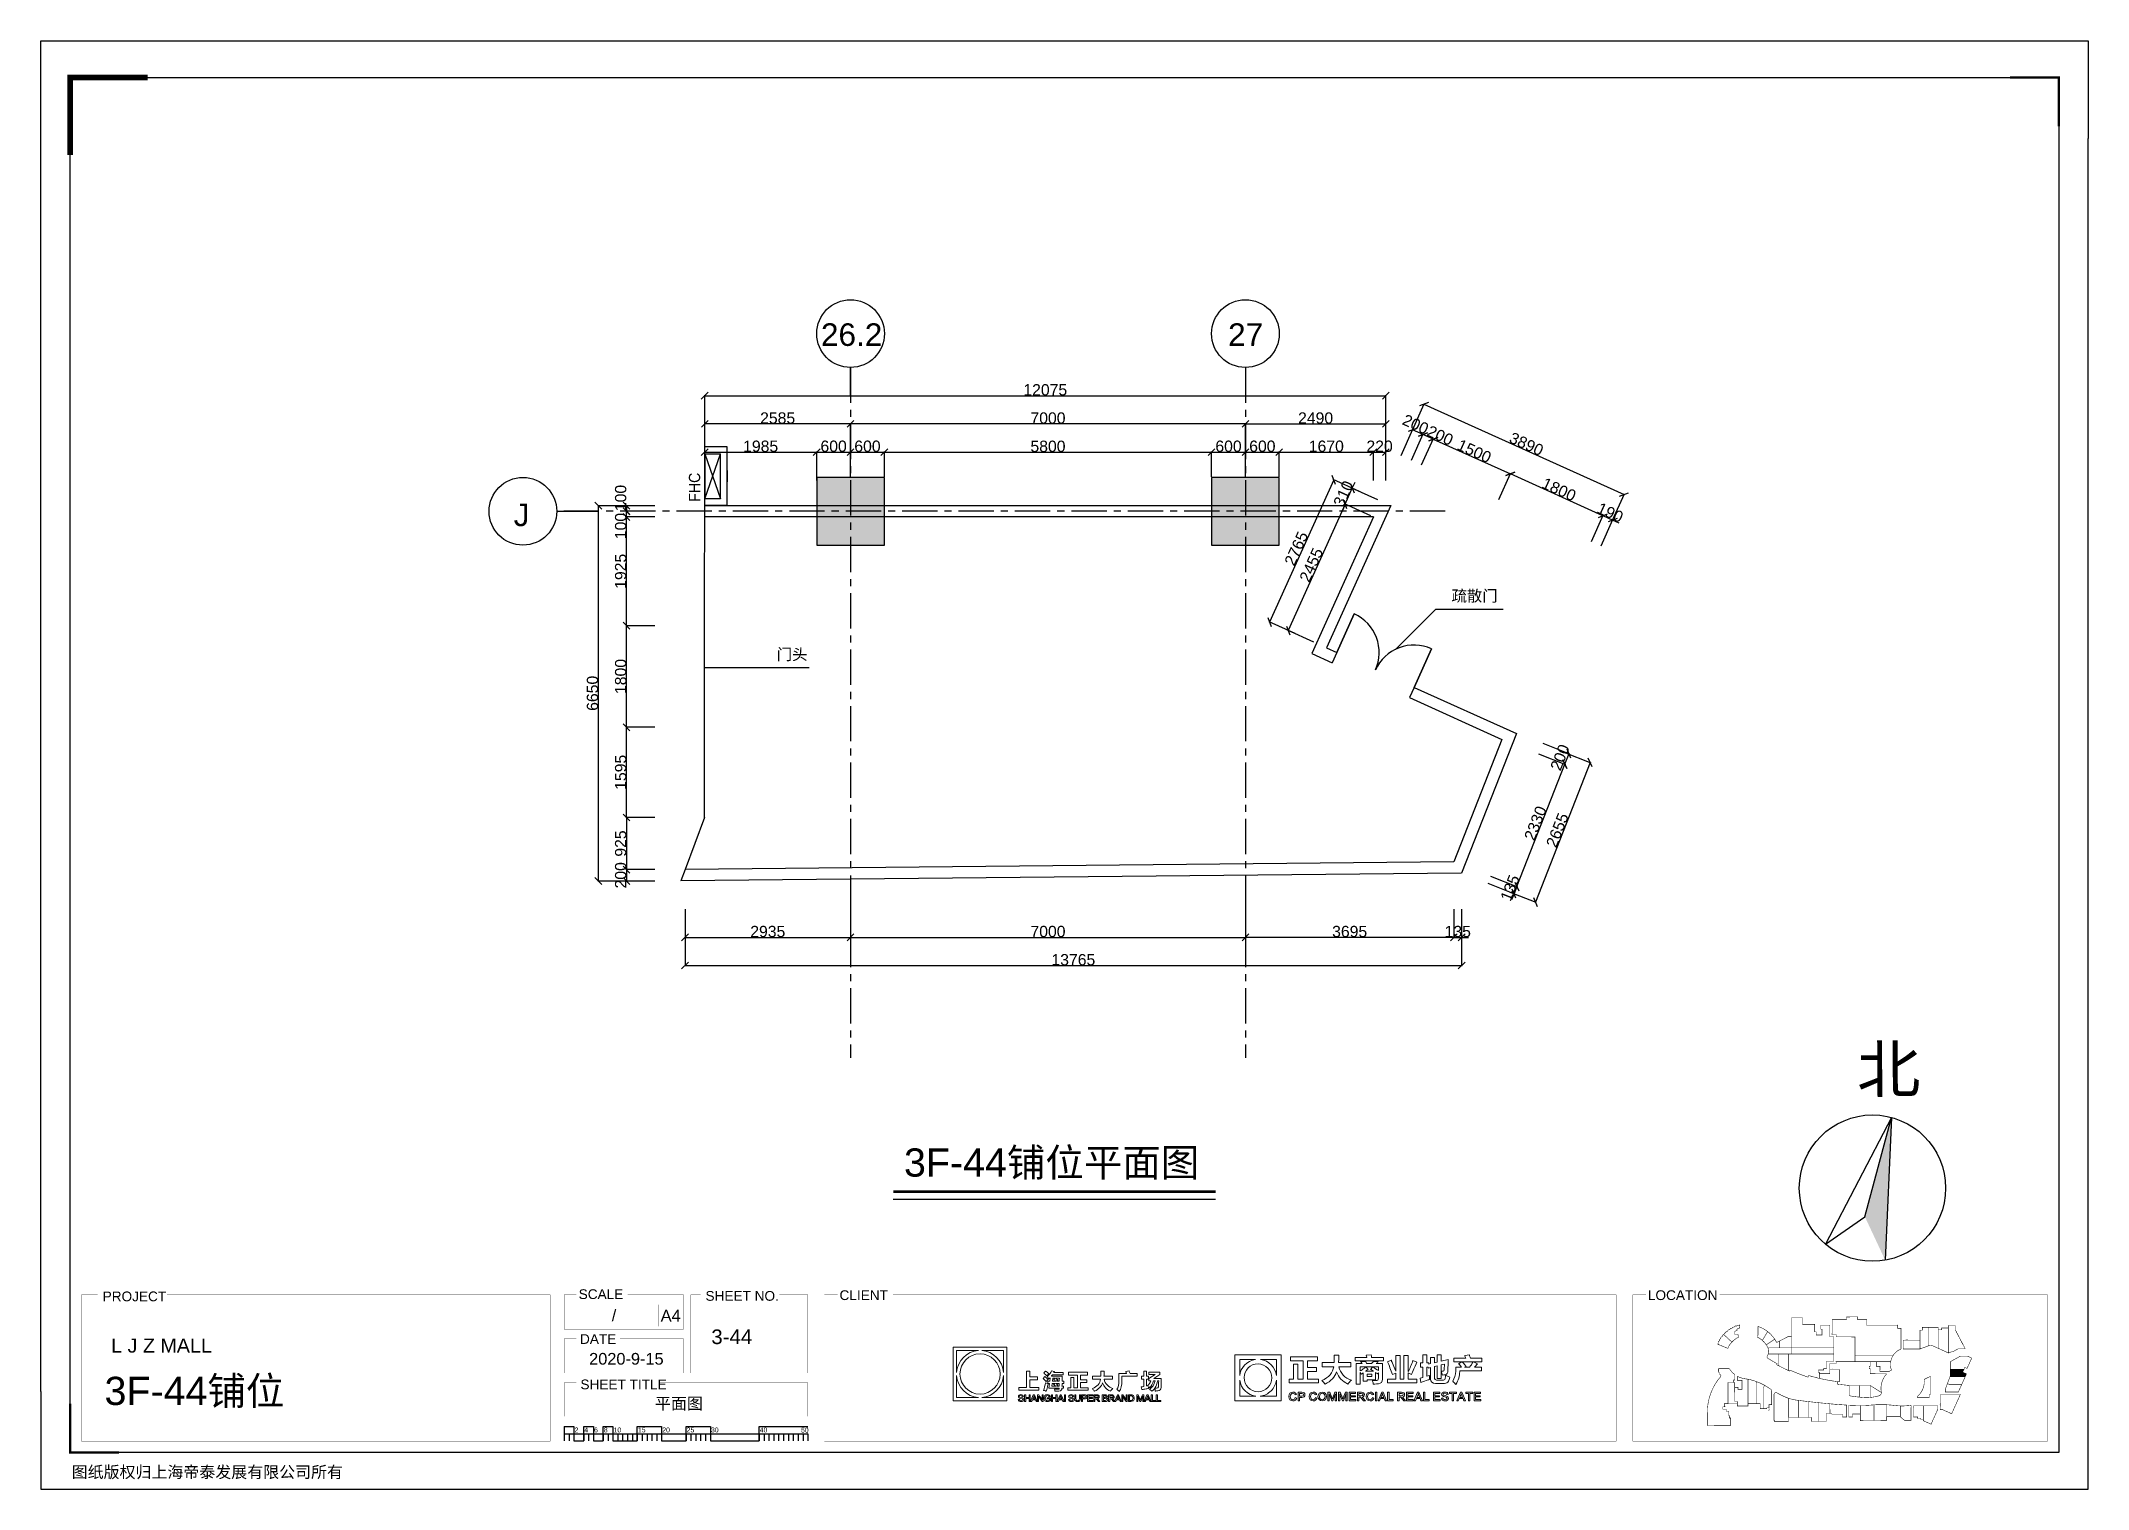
# Model space of a CAD drawing. Header units: inches. Extents: x -17552 to 18736, y -11730 to 13931.
import ezdxf
from ezdxf.enums import TextEntityAlignment as Align

# ---------------------------------------------------------------- set-up
doc = ezdxf.new("R2010")
doc.units = ezdxf.units.IN
doc.header["$MEASUREMENT"] = 0
doc.linetypes.add('CENTER', pattern=[2, 1.25, -0.25, 0.25, -0.25])
for name, color, linetype in [('ARWALL', 3, 'Continuous'), ('DIM', 3, 'Continuous'), ('DIM TEXT', 7, 'Continuous'), ('I—隔墙—玻璃（到顶）', 124, 'Continuous'), ('L01-STR', 4, 'Continuous'), ('L02-COL', 5, 'Continuous'), ('L03-COL', 5, 'Continuous'), ('L03-DR', 1, 'Continuous'), ('L03-WALL', 3, 'Continuous'), ('WALL', 255, 'Continuous'), ('图层 1', 7, 'Continuous'), ('建-墙体', 255, 'Continuous'), ('轴线', 10, 'CENTER')]:
    doc.layers.add(name, color=color, linetype=linetype)
doc.styles.add('3F_2017.02$0$H1', font='swisscl.ttf')
doc.styles.get("Standard").update_dxf_attribs({"font": 'arial.ttf'})
doc.dimstyles.new('DIM-200MM', dxfattribs={"dimtxt": 200, "dimasz": 120, "dimexe": 10, "dimexo": 10, "dimgap": 0.7, "dimtad": 1, "dimdec": 0, "dimrnd": 5, "dimzin": 1, "dimdsep": 46, "dimtxsty": 'Standard', "dimblk": 'OBLIQUE', "dimcen": 0.5, "dimdle": 1, "dimclrd": 256, "dimclre": 256, "dimclrt": 7, "dimaunit": 1, "dimadec": 0, "dimazin": 0, "dimtfac": 1, "dimtdec": 0, "dimtix": 1, "dimtmove": 2, "dimatfit": 3, "dimfxl": 0, "dimtolj": 1, "dimtzin": 1, "dimarcsym": 0})

msp = doc.modelspace()

# ---------------------------------------------------------------- texts
for s, height, p in [('PROJECT', 172.8, (-16458.3, -8402.1)), ('SCALE', 172.8, (-8020.2, -8362.7)), ('SHEET NO.', 172.8, (-5772.5, -8393.5)), ('CLIENT', 172.8, (-3396.1, -8380.6)), ('LOCATION', 172.8, (10933.2, -8380.6)), ('A4', 207.36, (-6566.1, -8760.9)), ('DATE', 172.8, (-7996.5, -9158.1)), ('SHEET TITLE', 172.8, (-7988.8, -9961.8)), ('2', 86.4, (-8092.6, -10725.7)), ('4', 86.4, (-7919.8, -10725.7)), ('6', 86.4, (-7747, -10725.7)), ('8', 86.4, (-7574.2, -10725.7)), ('10', 86.4, (-7401.4, -10725.7)), ('15', 86.4, (-6969.4, -10725.7)), ('20', 86.4, (-6537.4, -10725.7)), ('25', 86.4, (-6105.4, -10725.7)), ('30', 86.4, (-5673.4, -10725.7)), ('40', 86.4, (-4809.4, -10725.7)), ('50', 86.4, (-4078.1, -10728.8)), ('图纸版权归上海帝泰发展有限公司所有', 207.36, (-17007.3, -11532))]:
    msp.add_text(s, height=height).set_placement(p)
at = {"width": 6808.082, "attachment_point": 1}
for s, insert, char_height in [('3F-44{\\fSimSun|b0|i0|c134|p2;铺位平面图}', (-2253.4, -5693.5), 500), ('L J Z MALL', (-16308.1, -9062.6), 250)]:
    msp.add_mtext(s, dxfattribs=dict(at, insert=insert, char_height=char_height))
for tag, text, p in [('/', 'AS NOTED', (-7353.6, -8757.7)), ('2020-9-15', '2020-7-22', (-6514.3, -9525.7))]:
    msp.add_attdef(tag, text=text, height=207.36).set_placement(p, align=Align.RIGHT)
for tag, p, s, height in [('3-44', (-5668.9, -9161.2), 'SHEET NO.', 259.2), ('3F-44铺位', (-16425.2, -10240.6), '###############', 500), ('平面图', (-6667.1, -10316.4), 'SHEET-TITLE', 207.36)]:
    msp.add_attdef(tag, p, s, height=height)
at = {"layer": 'DIM TEXT', "width": 0.9}
msp.add_text('FHC', height=200, rotation=90, dxfattribs=at).set_placement((-5866.4, 5763.7))
at = {"layer": 'DIM TEXT', "width": 10456.675, "attachment_point": 1}
for s, insert, char_height in [('26.2', (-3725.5, 8927), 400), ('27', (3491.7, 8927), 400), ('J', (-9171.9, 5733.5), 400), ('{\\fSimSun|b0|i0|c134|p2;疏散门}', (7451.9, 4198.7), 200), ('{\\fSimSun|b0|i0|c134|p2;门头}', (-4510.5, 3161.3), 200)]:
    msp.add_mtext(s, dxfattribs=dict(at, insert=insert, char_height=char_height))

# ---------------------------------------------------------------- blocks, each defined once
blk = doc.blocks.new('3F_2017.02$0$A$C11E260BE')
blk.add_hatch(color=256).paths.add_polyline_path([(5592, 3026), (8455, 1855), (2523, 8881)])
for p, q in [((5592, 3026), (2523, 8881)), ((2523, 8881), (8455, 1855)), ((2523, 8881), (4926, 5))]:
    blk.add_line(p, q)
at = {"ltscale": 0.1}
blk.add_line((4926, 5), (5592, 3026), dxfattribs=at)
blk.add_circle((4709, 4709), 4709)
at = {"style": '3F_2017.02$0$H1'}
blk.add_text('北', height=3000, rotation=43.02448, dxfattribs=at).set_placement((-187, 8552))
blk = doc.blocks.new('_Oblique')
at = {"color": 0, "linetype": 'ByBlock', "lineweight": -2}
blk.add_line((-0.5, -0.5), (0.5, 0.5), dxfattribs=at)
blk = doc.blocks.new('*D18')
at = {"layer": 'DEFPOINTS', "color": 0, "transparency": 16777216}
for p in [(-5786, 5696), (-7672, -955), (-6209, -955)]:
    blk.add_point(p, dxfattribs=at)
at = {"layer": 'DIM', "lineweight": -2, "transparency": 16777216}
for p, q in [((-7172, 5696), (-7682, 5696)), ((-7672, 5697), (-7672, -956)), ((-7172, -955), (-7682, -955))]:
    blk.add_line(p, q, dxfattribs=at)
at = {"layer": 'DIM', "lineweight": -2, "transparency": 16777216, "xscale": 120, "yscale": 120, "zscale": 120}
for p, rotation in [((-7672, 5696), 90), ((-7672, -955), 270)]:
    blk.add_blockref('_Oblique', p, dxfattribs=dict(at, rotation=rotation))
at = {"layer": 'DIM', "color": 7, "transparency": 16777216, "insert": (-7775, 2371), "char_height": 200, "attachment_point": 5, "rotation": 90}
blk.add_mtext('\\A1;6650', dxfattribs=at)
blk = doc.blocks.new('*D19')
at = {"layer": 'DEFPOINTS', "color": 0, "transparency": 16777216}
for p in [(-6135, -754), (7632, -814), (7632, -2454)]:
    blk.add_point(p, dxfattribs=at)
at = {"layer": 'DIM', "lineweight": -2, "transparency": 16777216}
for p, q in [((-6135, -1954), (-6135, -2464)), ((7632, -1954), (7632, -2464)), ((-6136, -2454), (7633, -2454))]:
    blk.add_line(p, q, dxfattribs=at)
at = {"layer": 'DIM', "lineweight": -2, "transparency": 16777216, "xscale": 120, "yscale": 120, "zscale": 120, "rotation": 180}
blk.add_blockref('_Oblique', (-6135, -2454), dxfattribs=at)
at = {"layer": 'DIM', "lineweight": -2, "transparency": 16777216, "xscale": 120, "yscale": 120, "zscale": 120}
blk.add_blockref('_Oblique', (7632, -2454), dxfattribs=at)
at = {"layer": 'DIM', "color": 7, "transparency": 16777216, "insert": (749, -2351), "char_height": 200, "attachment_point": 5}
blk.add_mtext('\\A1;13765', dxfattribs=at)
blk = doc.blocks.new('*D20')
at = {"layer": 'DEFPOINTS', "color": 0, "transparency": 16777216}
for p in [(-7172, 1769), (-5780, 1769), (-5788, 172)]:
    blk.add_point(p, dxfattribs=at)
at = {"layer": 'DIM', "lineweight": -2, "transparency": 16777216}
for p, q in [((-6672, 1769), (-7182, 1769)), ((-7172, 171), (-7172, 1770)), ((-6672, 172), (-7182, 172))]:
    blk.add_line(p, q, dxfattribs=at)
at = {"layer": 'DIM', "lineweight": -2, "transparency": 16777216, "xscale": 120, "yscale": 120, "zscale": 120}
for p, rotation in [((-7172, 1769), 90), ((-7172, 172), 270)]:
    blk.add_blockref('_Oblique', p, dxfattribs=dict(at, rotation=rotation))
at = {"layer": 'DIM', "color": 7, "transparency": 16777216, "insert": (-7275, 971), "char_height": 200, "attachment_point": 5, "rotation": 90}
blk.add_mtext('\\A1;1595', dxfattribs=at)
blk = doc.blocks.new('*D21')
at = {"layer": 'DEFPOINTS', "color": 0, "transparency": 16777216}
for p in [(8602, 1658), (7632, -814), (8939, -1327)]:
    blk.add_point(p, dxfattribs=at)
at = {"layer": 'DIM', "lineweight": -2, "transparency": 16777216}
for p, q in [((9910, 1145), (8939, -1328)), ((9444, 1327), (9919, 1141)), ((8474, -1145), (8949, -1331))]:
    blk.add_line(p, q, dxfattribs=at)
at = {"layer": 'DIM', "lineweight": -2, "transparency": 16777216, "xscale": 120, "yscale": 120, "zscale": 120}
for p, rotation in [((9910, 1144), 68.56846523204605), ((8939, -1327), 248.5684652320461)]:
    blk.add_blockref('_Oblique', p, dxfattribs=dict(at, rotation=rotation))
at = {"layer": 'DIM', "color": 7, "transparency": 16777216, "insert": (9329, -54), "char_height": 200, "attachment_point": 5, "rotation": 68.5685}
blk.add_mtext('\\A1;2655', dxfattribs=at)
blk = doc.blocks.new('*D22')
at = {"layer": 'DEFPOINTS', "color": 0, "transparency": 16777216}
for p in [(8496, 6259), (6706, 2294), (8346, 1554)]:
    blk.add_point(p, dxfattribs=at)
at = {"layer": 'DIM', "lineweight": -2, "transparency": 16777216}
for p, q in [((8290, 5804), (8500, 6269)), ((10137, 5518), (8495, 6260)), ((9931, 5063), (10140, 5528))]:
    blk.add_line(p, q, dxfattribs=at)
at = {"layer": 'DIM', "lineweight": -2, "transparency": 16777216, "xscale": 120, "yscale": 120, "zscale": 120}
for p, rotation in [((8496, 6259), 155.7000154851212), ((10136, 5519), 335.7000154851212)]:
    blk.add_blockref('_Oblique', p, dxfattribs=dict(at, rotation=rotation))
at = {"layer": 'DIM', "color": 7, "transparency": 16777216, "insert": (9358, 5983), "char_height": 200, "attachment_point": 5, "rotation": 335.7}
blk.add_mtext('\\A1;1800', dxfattribs=at)
blk = doc.blocks.new('*D23')
at = {"layer": 'DEFPOINTS', "color": 0, "transparency": 16777216}
for p in [(6376, 5696), (4226, 3633), (5238, 3176)]:
    blk.add_point(p, dxfattribs=at)
at = {"layer": 'DIM', "lineweight": -2, "transparency": 16777216}
for p, q in [((5364, 6154), (4226, 3632)), ((5820, 5948), (5355, 6158)), ((4682, 3428), (4217, 3637))]:
    blk.add_line(p, q, dxfattribs=at)
at = {"layer": 'DIM', "lineweight": -2, "transparency": 16777216, "xscale": 120, "yscale": 120, "zscale": 120}
for p, rotation in [((5364, 6153), 65.69999104929163), ((4226, 3633), 245.6999910492916)]:
    blk.add_blockref('_Oblique', p, dxfattribs=dict(at, rotation=rotation))
at = {"layer": 'DIM', "color": 7, "transparency": 16777216, "insert": (4701, 4936), "char_height": 200, "attachment_point": 5, "rotation": 65.7}
blk.add_mtext('\\A1;2765', dxfattribs=at)
blk = doc.blocks.new('*D24')
at = {"layer": 'DEFPOINTS', "color": 0, "transparency": 16777216}
for p in [(-3801, 6645), (-5786, 5820), (-3801, 5820)]:
    blk.add_point(p, dxfattribs=at)
at = {"layer": 'DIM', "lineweight": -2, "transparency": 16777216}
for p, q in [((-5787, 6645), (-3800, 6645)), ((-5786, 6145), (-5786, 6655)), ((-3801, 6145), (-3801, 6655))]:
    blk.add_line(p, q, dxfattribs=at)
at = {"layer": 'DIM', "lineweight": -2, "transparency": 16777216, "xscale": 120, "yscale": 120, "zscale": 120}
for p, rotation in [((-5786, 6645), 179.9999999999777), ((-3801, 6645), 359.9999999999778)]:
    blk.add_blockref('_Oblique', p, dxfattribs=dict(at, rotation=rotation))
at = {"layer": 'DIM', "color": 7, "transparency": 16777216, "insert": (-4794, 6748), "char_height": 200, "attachment_point": 5}
blk.add_mtext('\\A1;1985', dxfattribs=at)
blk = doc.blocks.new('*D25')
at = {"layer": 'DEFPOINTS', "color": 0, "transparency": 16777216}
for p in [(-3201, 6645), (-3801, 6320), (-3201, 6320)]:
    blk.add_point(p, dxfattribs=at)
at = {"layer": 'DIM', "lineweight": -2, "transparency": 16777216}
for p, q in [((-3802, 6645), (-3200, 6645)), ((-3801, 6330), (-3801, 6655)), ((-3201, 6330), (-3201, 6655))]:
    blk.add_line(p, q, dxfattribs=at)
at = {"layer": 'DIM', "lineweight": -2, "transparency": 16777216, "xscale": 120, "yscale": 120, "zscale": 120}
for p, rotation in [((-3801, 6645), 179.9999999999777), ((-3201, 6645), 359.9999999999778)]:
    blk.add_blockref('_Oblique', p, dxfattribs=dict(at, rotation=rotation))
at = {"layer": 'DIM', "color": 7, "transparency": 16777216, "insert": (-3501, 6748), "char_height": 200, "attachment_point": 5}
blk.add_mtext('\\A1;600', dxfattribs=at)
blk = doc.blocks.new('*D26')
at = {"layer": 'DEFPOINTS', "color": 0, "transparency": 16777216}
for p in [(-2601, 6645), (-3201, 6196), (-2601, 6196)]:
    blk.add_point(p, dxfattribs=at)
at = {"layer": 'DIM', "lineweight": -2, "transparency": 16777216}
for p, q in [((-3202, 6645), (-2600, 6645)), ((-3201, 6206), (-3201, 6655)), ((-2601, 6206), (-2601, 6655))]:
    blk.add_line(p, q, dxfattribs=at)
at = {"layer": 'DIM', "lineweight": -2, "transparency": 16777216, "xscale": 120, "yscale": 120, "zscale": 120}
for p, rotation in [((-3201, 6645), 179.9999999999777), ((-2601, 6645), 359.9999999999778)]:
    blk.add_blockref('_Oblique', p, dxfattribs=dict(at, rotation=rotation))
at = {"layer": 'DIM', "color": 7, "transparency": 16777216, "insert": (-2901, 6748), "char_height": 200, "attachment_point": 5}
blk.add_mtext('\\A1;600', dxfattribs=at)
blk = doc.blocks.new('*D27')
at = {"layer": 'DEFPOINTS', "color": 0, "transparency": 16777216}
for p in [(3199, 6645), (-2601, 6196), (3199, 6196)]:
    blk.add_point(p, dxfattribs=at)
at = {"layer": 'DIM', "lineweight": -2, "transparency": 16777216}
for p, q in [((-2602, 6645), (3200, 6645)), ((-2601, 6206), (-2601, 6655)), ((3199, 6206), (3199, 6655))]:
    blk.add_line(p, q, dxfattribs=at)
at = {"layer": 'DIM', "lineweight": -2, "transparency": 16777216, "xscale": 120, "yscale": 120, "zscale": 120}
for p, rotation in [((-2601, 6645), 179.999999999816), ((3199, 6645), 359.9999999998159)]:
    blk.add_blockref('_Oblique', p, dxfattribs=dict(at, rotation=rotation))
at = {"layer": 'DIM', "color": 7, "transparency": 16777216, "insert": (299, 6747), "char_height": 200, "attachment_point": 5}
blk.add_mtext('\\A1;5800', dxfattribs=at)
blk = doc.blocks.new('*D28')
at = {"layer": 'ARWALL', "lineweight": -2, "transparency": 16777216}
for p, q in [((3198, 6645), (3800, 6645)), ((3199, 6643), (3199, 6655)), ((3799, 6643), (3799, 6655))]:
    blk.add_line(p, q, dxfattribs=at)
at = {"layer": 'DEFPOINTS', "color": 0, "transparency": 16777216}
for p in [(3799, 6645), (3199, 6196), (3799, 6196)]:
    blk.add_point(p, dxfattribs=at)
at = {"layer": 'ARWALL', "lineweight": -2, "transparency": 16777216, "xscale": 120, "yscale": 120, "zscale": 120, "rotation": 180}
blk.add_blockref('_Oblique', (3199, 6645), dxfattribs=at)
at = {"layer": 'ARWALL', "lineweight": -2, "transparency": 16777216, "xscale": 120, "yscale": 120, "zscale": 120}
blk.add_blockref('_Oblique', (3799, 6645), dxfattribs=at)
at = {"layer": 'ARWALL', "color": 7, "transparency": 16777216, "insert": (3499, 6748), "char_height": 200, "attachment_point": 5}
blk.add_mtext('\\A1;600', dxfattribs=at)
blk = doc.blocks.new('*D29')
at = {"layer": 'DEFPOINTS', "color": 0, "transparency": 16777216}
for p in [(4399, 6645), (3799, 6196), (4399, 6196)]:
    blk.add_point(p, dxfattribs=at)
at = {"layer": 'DIM', "lineweight": -2, "transparency": 16777216}
for p, q in [((3798, 6645), (4400, 6645)), ((3799, 6206), (3799, 6655)), ((4399, 6206), (4399, 6655))]:
    blk.add_line(p, q, dxfattribs=at)
at = {"layer": 'DIM', "lineweight": -2, "transparency": 16777216, "xscale": 120, "yscale": 120, "zscale": 120, "rotation": 180}
blk.add_blockref('_Oblique', (3799, 6645), dxfattribs=at)
at = {"layer": 'DIM', "lineweight": -2, "transparency": 16777216, "xscale": 120, "yscale": 120, "zscale": 120}
blk.add_blockref('_Oblique', (4399, 6645), dxfattribs=at)
at = {"layer": 'DIM', "color": 7, "transparency": 16777216, "insert": (4099, 6748), "char_height": 200, "attachment_point": 5}
blk.add_mtext('\\A1;600', dxfattribs=at)
blk = doc.blocks.new('*D30')
at = {"layer": 'DEFPOINTS', "color": 0, "transparency": 16777216}
for p in [(6067, 6645), (4399, 6196), (6067, 5620)]:
    blk.add_point(p, dxfattribs=at)
at = {"layer": 'DIM', "lineweight": -2, "transparency": 16777216}
for p, q in [((4398, 6645), (6068, 6645)), ((4399, 6206), (4399, 6655)), ((6067, 6145), (6067, 6655))]:
    blk.add_line(p, q, dxfattribs=at)
at = {"layer": 'DIM', "lineweight": -2, "transparency": 16777216, "xscale": 120, "yscale": 120, "zscale": 120, "rotation": 180}
blk.add_blockref('_Oblique', (4399, 6645), dxfattribs=at)
at = {"layer": 'DIM', "lineweight": -2, "transparency": 16777216, "xscale": 120, "yscale": 120, "zscale": 120}
blk.add_blockref('_Oblique', (6067, 6645), dxfattribs=at)
at = {"layer": 'DIM', "color": 7, "transparency": 16777216, "insert": (5233, 6748), "char_height": 200, "attachment_point": 5}
blk.add_mtext('\\A1;1670', dxfattribs=at)
blk = doc.blocks.new('*D31')
at = {"layer": 'DEFPOINTS', "color": 0, "transparency": 16777216}
for p in [(6288, 6645), (6067, 5620), (6288, 5624)]:
    blk.add_point(p, dxfattribs=at)
at = {"layer": 'DIM', "lineweight": -2, "transparency": 16777216}
for p, q in [((6066, 6645), (6289, 6645)), ((6067, 6145), (6067, 6655)), ((6288, 6145), (6288, 6655))]:
    blk.add_line(p, q, dxfattribs=at)
at = {"layer": 'DIM', "lineweight": -2, "transparency": 16777216, "xscale": 120, "yscale": 120, "zscale": 120}
blk.add_blockref('_Oblique', (6067, 6645), dxfattribs=at)
at = {"layer": 'DIM', "lineweight": -2, "transparency": 16777216, "xscale": 120, "yscale": 120, "zscale": 120, "rotation": 180}
blk.add_blockref('_Oblique', (6288, 6645), dxfattribs=at)
at = {"layer": 'DIM', "color": 7, "transparency": 16777216, "insert": (6177, 6748), "char_height": 200, "attachment_point": 5}
blk.add_mtext('\\A1;220', dxfattribs=at)
blk = doc.blocks.new('*D32')
at = {"layer": 'DEFPOINTS', "color": 0, "transparency": 16777216}
for p in [(6288, 7645), (-5786, 6184), (6288, 6253)]:
    blk.add_point(p, dxfattribs=at)
at = {"layer": 'DIM', "lineweight": -2, "transparency": 16777216}
for p, q in [((-5787, 7645), (6289, 7645)), ((-5786, 7145), (-5786, 7655)), ((6288, 7145), (6288, 7655))]:
    blk.add_line(p, q, dxfattribs=at)
at = {"layer": 'DIM', "lineweight": -2, "transparency": 16777216, "xscale": 120, "yscale": 120, "zscale": 120, "rotation": 180}
blk.add_blockref('_Oblique', (-5786, 7645), dxfattribs=at)
at = {"layer": 'DIM', "lineweight": -2, "transparency": 16777216, "xscale": 120, "yscale": 120, "zscale": 120}
blk.add_blockref('_Oblique', (6288, 7645), dxfattribs=at)
at = {"layer": 'DIM', "color": 7, "transparency": 16777216, "insert": (251, 7748), "char_height": 200, "attachment_point": 5}
blk.add_mtext('\\A1;12075', dxfattribs=at)
blk = doc.blocks.new('*D33')
at = {"layer": 'DEFPOINTS', "color": 0, "transparency": 16777216}
for p in [(6288, 7145), (3799, 6320), (6288, 6253)]:
    blk.add_point(p, dxfattribs=at)
at = {"layer": 'DIM', "lineweight": -2, "transparency": 16777216}
for p, q in [((3798, 7145), (6289, 7145)), ((3799, 6645), (3799, 7155)), ((6288, 6645), (6288, 7155))]:
    blk.add_line(p, q, dxfattribs=at)
at = {"layer": 'DIM', "lineweight": -2, "transparency": 16777216, "xscale": 120, "yscale": 120, "zscale": 120, "rotation": 180}
blk.add_blockref('_Oblique', (3799, 7145), dxfattribs=at)
at = {"layer": 'DIM', "lineweight": -2, "transparency": 16777216, "xscale": 120, "yscale": 120, "zscale": 120}
blk.add_blockref('_Oblique', (6288, 7145), dxfattribs=at)
at = {"layer": 'DIM', "color": 7, "transparency": 16777216, "insert": (5043, 7248), "char_height": 200, "attachment_point": 5}
blk.add_mtext('\\A1;2490', dxfattribs=at)
blk = doc.blocks.new('*D34')
at = {"layer": 'DEFPOINTS', "color": 0, "transparency": 16777216}
for p in [(-5785, 7145), (-5785, 6860), (-3201, 5720)]:
    blk.add_point(p, dxfattribs=at)
at = {"layer": 'DIM', "lineweight": -2, "transparency": 16777216}
for p, q in [((-3200, 7145), (-5786, 7145)), ((-5785, 6870), (-5785, 7155)), ((-3201, 6645), (-3201, 7155))]:
    blk.add_line(p, q, dxfattribs=at)
at = {"layer": 'DIM', "lineweight": -2, "transparency": 16777216, "xscale": 120, "yscale": 120, "zscale": 120, "rotation": 180}
blk.add_blockref('_Oblique', (-5785, 7145), dxfattribs=at)
at = {"layer": 'DIM', "lineweight": -2, "transparency": 16777216, "xscale": 120, "yscale": 120, "zscale": 120}
blk.add_blockref('_Oblique', (-3201, 7145), dxfattribs=at)
at = {"layer": 'DIM', "color": 7, "transparency": 16777216, "insert": (-4493, 7248), "char_height": 200, "attachment_point": 5}
blk.add_mtext('\\A1;2585', dxfattribs=at)
blk = doc.blocks.new('*D35')
at = {"layer": 'DEFPOINTS', "color": 0, "transparency": 16777216}
for p in [(-6135, -754), (-3201, -754), (-3201, -1954)]:
    blk.add_point(p, dxfattribs=at)
at = {"layer": 'DIM', "lineweight": -2, "transparency": 16777216}
for p, q in [((-6135, -1454), (-6135, -1964)), ((-3201, -1454), (-3201, -1964)), ((-6136, -1954), (-3200, -1954))]:
    blk.add_line(p, q, dxfattribs=at)
at = {"layer": 'DIM', "lineweight": -2, "transparency": 16777216, "xscale": 120, "yscale": 120, "zscale": 120, "rotation": 180}
blk.add_blockref('_Oblique', (-6135, -1954), dxfattribs=at)
at = {"layer": 'DIM', "lineweight": -2, "transparency": 16777216, "xscale": 120, "yscale": 120, "zscale": 120}
blk.add_blockref('_Oblique', (-3201, -1954), dxfattribs=at)
at = {"layer": 'DIM', "color": 7, "transparency": 16777216, "insert": (-4668, -1851), "char_height": 200, "attachment_point": 5}
blk.add_mtext('\\A1;2935', dxfattribs=at)
blk = doc.blocks.new('*D36')
at = {"layer": 'DEFPOINTS', "color": 0, "transparency": 16777216}
for p in [(-3201, -954), (3799, -954), (3799, -1954)]:
    blk.add_point(p, dxfattribs=at)
at = {"layer": 'DIM', "lineweight": -2, "transparency": 16777216}
for p, q in [((-3201, -1454), (-3201, -1964)), ((3799, -1454), (3799, -1964)), ((-3202, -1954), (3800, -1954))]:
    blk.add_line(p, q, dxfattribs=at)
at = {"layer": 'DIM', "lineweight": -2, "transparency": 16777216, "xscale": 120, "yscale": 120, "zscale": 120, "rotation": 180}
blk.add_blockref('_Oblique', (-3201, -1954), dxfattribs=at)
at = {"layer": 'DIM', "lineweight": -2, "transparency": 16777216, "xscale": 120, "yscale": 120, "zscale": 120}
blk.add_blockref('_Oblique', (3799, -1954), dxfattribs=at)
at = {"layer": 'DIM', "color": 7, "transparency": 16777216, "insert": (299, -1851), "char_height": 200, "attachment_point": 5}
blk.add_mtext('\\A1;7000', dxfattribs=at)
blk = doc.blocks.new('*D37')
at = {"layer": 'DEFPOINTS', "color": 0, "transparency": 16777216}
for p in [(7495, -615), (3799, -954), (3799, -1954)]:
    blk.add_point(p, dxfattribs=at)
at = {"layer": 'DIM', "lineweight": -2, "transparency": 16777216}
for p, q in [((3799, -1454), (3799, -1964)), ((7495, -1454), (7495, -1964)), ((7496, -1954), (3798, -1954))]:
    blk.add_line(p, q, dxfattribs=at)
at = {"layer": 'DIM', "lineweight": -2, "transparency": 16777216, "xscale": 120, "yscale": 120, "zscale": 120, "rotation": 180}
blk.add_blockref('_Oblique', (3799, -1954), dxfattribs=at)
at = {"layer": 'DIM', "lineweight": -2, "transparency": 16777216, "xscale": 120, "yscale": 120, "zscale": 120}
blk.add_blockref('_Oblique', (7495, -1954), dxfattribs=at)
at = {"layer": 'DIM', "color": 7, "transparency": 16777216, "insert": (5647, -1851), "char_height": 200, "attachment_point": 5}
blk.add_mtext('\\A1;3695', dxfattribs=at)
blk = doc.blocks.new('*D38')
at = {"layer": 'DEFPOINTS', "color": 0, "transparency": 16777216}
for p in [(-5788, 172), (-7172, -754), (-6135, -754)]:
    blk.add_point(p, dxfattribs=at)
at = {"layer": 'DIM', "lineweight": -2, "transparency": 16777216}
for p, q in [((-6672, 172), (-7182, 172)), ((-7172, 173), (-7172, -755)), ((-6672, -754), (-7182, -754))]:
    blk.add_line(p, q, dxfattribs=at)
at = {"layer": 'DIM', "lineweight": -2, "transparency": 16777216, "xscale": 120, "yscale": 120, "zscale": 120}
for p, rotation in [((-7172, 172), 90), ((-7172, -754), 270)]:
    blk.add_blockref('_Oblique', p, dxfattribs=dict(at, rotation=rotation))
at = {"layer": 'DIM', "color": 7, "transparency": 16777216, "insert": (-7275, -291), "char_height": 200, "attachment_point": 5, "rotation": 90}
blk.add_mtext('\\A1;925', dxfattribs=at)
blk = doc.blocks.new('*D39')
at = {"layer": 'DEFPOINTS', "color": 0, "transparency": 16777216}
for p in [(8346, 1554), (9462, 1116), (7495, -615)]:
    blk.add_point(p, dxfattribs=at)
at = {"layer": 'DIM', "lineweight": -2, "transparency": 16777216}
for p, q in [((8610, -1054), (9462, 1117)), ((8996, 1298), (9471, 1112)), ((8145, -870), (8620, -1057))]:
    blk.add_line(p, q, dxfattribs=at)
at = {"layer": 'DIM', "lineweight": -2, "transparency": 16777216, "xscale": 120, "yscale": 120, "zscale": 120}
for p, rotation in [((9462, 1116), 68.56846523204601), ((8610, -1053), 248.568465232046)]:
    blk.add_blockref('_Oblique', p, dxfattribs=dict(at, rotation=rotation))
at = {"layer": 'DIM', "color": 7, "transparency": 16777216, "insert": (8940, 69), "char_height": 200, "attachment_point": 5, "rotation": 68.5685}
blk.add_mtext('\\A1;2330', dxfattribs=at)
blk = doc.blocks.new('*D41')
at = {"layer": 'DEFPOINTS', "color": 0, "transparency": 16777216}
for p in [(7681, -688), (7632, -814), (8561, -1179)]:
    blk.add_point(p, dxfattribs=at)
at = {"layer": 'DIM', "lineweight": -2, "transparency": 16777216}
for p, q in [((8096, -996), (8570, -1182)), ((8145, -870), (8620, -1057)), ((8610, -1053), (8561, -1179)), ((8610, -1053), (8654, -941)), ((8561, -1179), (8517, -1290))]:
    blk.add_line(p, q, dxfattribs=at)
at = {"layer": 'DIM', "lineweight": -2, "transparency": 16777216, "xscale": 120, "yscale": 120, "zscale": 120}
for p, rotation in [((8610, -1053), 248.5684652320458), ((8561, -1179), 68.56846523204581)]:
    blk.add_blockref('_Oblique', p, dxfattribs=dict(at, rotation=rotation))
at = {"layer": 'DIM', "color": 7, "transparency": 16777216, "insert": (8490, -1078), "char_height": 200, "attachment_point": 5, "rotation": 68.5685}
blk.add_mtext('\\A1;135', dxfattribs=at)
blk = doc.blocks.new('*D42')
at = {"layer": 'DEFPOINTS', "color": 0, "transparency": 16777216}
for p in [(10310, 5440), (8346, 1554), (8519, 1475)]:
    blk.add_point(p, dxfattribs=at)
at = {"layer": 'DIM', "lineweight": -2, "transparency": 16777216}
for p, q in [((9931, 5063), (10141, 5528)), ((10136, 5519), (10027, 5568)), ((10104, 4985), (10314, 5449)), ((10136, 5519), (10310, 5440)), ((10310, 5440), (10419, 5391))]:
    blk.add_line(p, q, dxfattribs=at)
at = {"layer": 'DIM', "lineweight": -2, "transparency": 16777216, "xscale": 120, "yscale": 120, "zscale": 120}
for p, rotation in [((10136, 5519), 335.6989213773664), ((10310, 5440), 155.6989213773664)]:
    blk.add_blockref('_Oblique', p, dxfattribs=dict(at, rotation=rotation))
at = {"layer": 'DIM', "color": 7, "transparency": 16777216, "insert": (10265, 5573), "char_height": 200, "attachment_point": 5, "rotation": 335.6989}
blk.add_mtext('\\A1;190', dxfattribs=at)
blk = doc.blocks.new('*D43')
at = {"layer": 'DEFPOINTS', "color": 0, "transparency": 16777216}
for p in [(10511, 5895), (5055, 3256), (8602, 1658)]:
    blk.add_point(p, dxfattribs=at)
at = {"layer": 'DIM', "lineweight": -2, "transparency": 16777216}
for p, q in [((6759, 7037), (6969, 7502)), ((6964, 7494), (10512, 5894)), ((10306, 5439), (10516, 5904))]:
    blk.add_line(p, q, dxfattribs=at)
at = {"layer": 'DIM', "lineweight": -2, "transparency": 16777216, "xscale": 120, "yscale": 120, "zscale": 120}
for p, rotation in [((6965, 7493), 155.7377623913686), ((10511, 5895), 335.7377623913686)]:
    blk.add_blockref('_Oblique', p, dxfattribs=dict(at, rotation=rotation))
at = {"layer": 'DIM', "color": 7, "transparency": 16777216, "insert": (8780, 6788), "char_height": 200, "attachment_point": 5, "rotation": 335.7378}
blk.add_mtext('\\A1;3890', dxfattribs=at)
blk = doc.blocks.new('*D44')
at = {"layer": 'DEFPOINTS', "color": 0, "transparency": 16777216}
for p in [(-7172, 5597), (-5786, 5597), (-5786, 5496)]:
    blk.add_point(p, dxfattribs=at)
at = {"layer": 'DIM', "lineweight": -2, "transparency": 16777216}
for p, q in [((-6672, 5597), (-7182, 5597)), ((-6672, 5496), (-7182, 5496)), ((-7172, 5495), (-7172, 5598))]:
    blk.add_line(p, q, dxfattribs=at)
at = {"layer": 'DIM', "lineweight": -2, "transparency": 16777216, "xscale": 120, "yscale": 120, "zscale": 120}
for p, rotation in [((-7172, 5597), 90), ((-7172, 5496), 270)]:
    blk.add_blockref('_Oblique', p, dxfattribs=dict(at, rotation=rotation))
at = {"layer": 'DIM', "color": 7, "transparency": 16777216, "insert": (-7275, 5335), "char_height": 200, "attachment_point": 5, "rotation": 90}
blk.add_mtext('\\A1;100', dxfattribs=at)
blk = doc.blocks.new('*D46')
at = {"layer": 'DEFPOINTS', "color": 0, "transparency": 16777216}
for p in [(-3201, 7145), (-3201, 5820), (3799, 5820)]:
    blk.add_point(p, dxfattribs=at)
at = {"layer": 'DIM', "lineweight": -2, "transparency": 16777216}
for p, q in [((3800, 7145), (-3202, 7145)), ((-3201, 6645), (-3201, 7155)), ((3799, 6645), (3799, 7155))]:
    blk.add_line(p, q, dxfattribs=at)
at = {"layer": 'DIM', "lineweight": -2, "transparency": 16777216, "xscale": 120, "yscale": 120, "zscale": 120, "rotation": 180}
blk.add_blockref('_Oblique', (-3201, 7145), dxfattribs=at)
at = {"layer": 'DIM', "lineweight": -2, "transparency": 16777216, "xscale": 120, "yscale": 120, "zscale": 120}
blk.add_blockref('_Oblique', (3799, 7145), dxfattribs=at)
at = {"layer": 'DIM', "color": 7, "transparency": 16777216, "insert": (299, 7248), "char_height": 200, "attachment_point": 5}
blk.add_mtext('\\A1;7000', dxfattribs=at)
blk = doc.blocks.new('*D47')
at = {"layer": 'DEFPOINTS', "color": 0, "transparency": 16777216}
for p in [(-7172, -955), (-6209, -955), (-6135, -754)]:
    blk.add_point(p, dxfattribs=at)
at = {"layer": 'DIM', "lineweight": -2, "transparency": 16777216}
for p, q in [((-6672, -754), (-7182, -754)), ((-6672, -955), (-7182, -955)), ((-7172, -753), (-7172, -956))]:
    blk.add_line(p, q, dxfattribs=at)
at = {"layer": 'DIM', "lineweight": -2, "transparency": 16777216, "xscale": 120, "yscale": 120, "zscale": 120}
for p, rotation in [((-7172, -754), 90), ((-7172, -955), 270)]:
    blk.add_blockref('_Oblique', p, dxfattribs=dict(at, rotation=rotation))
at = {"layer": 'DIM', "color": 7, "transparency": 16777216, "insert": (-7275, -854), "char_height": 200, "attachment_point": 5, "rotation": 90}
blk.add_mtext('\\A1;200', dxfattribs=at)
blk = doc.blocks.new('*D48')
at = {"layer": 'DEFPOINTS', "color": 0, "transparency": 16777216}
for p in [(8346, 1554), (8419, 1740), (9535, 1302)]:
    blk.add_point(p, dxfattribs=at)
at = {"layer": 'DIM', "lineweight": -2, "transparency": 16777216}
for p, q in [((9069, 1485), (9544, 1298)), ((8996, 1298), (9471, 1112)), ((9461, 1115), (9535, 1303))]:
    blk.add_line(p, q, dxfattribs=at)
at = {"layer": 'DIM', "lineweight": -2, "transparency": 16777216, "xscale": 120, "yscale": 120, "zscale": 120}
for p, rotation in [((9462, 1116), 248.5684652320458), ((9535, 1302), 68.56846523204585)]:
    blk.add_blockref('_Oblique', p, dxfattribs=dict(at, rotation=rotation))
at = {"layer": 'DIM', "color": 7, "transparency": 16777216, "insert": (9375, 1235), "char_height": 200, "attachment_point": 5, "rotation": 68.5685}
blk.add_mtext('\\A1;200', dxfattribs=at)
blk = doc.blocks.new('*D49')
at = {"layer": 'DEFPOINTS', "color": 0, "transparency": 16777216}
for p in [(6249, 5414), (4556, 3484), (5238, 3176)]:
    blk.add_point(p, dxfattribs=at)
at = {"layer": 'DIM', "lineweight": -2, "transparency": 16777216}
for p, q in [((5567, 5723), (4555, 3484)), ((6022, 5517), (5557, 5726)), ((5012, 3279), (4547, 3489))]:
    blk.add_line(p, q, dxfattribs=at)
at = {"layer": 'DIM', "lineweight": -2, "transparency": 16777216, "xscale": 120, "yscale": 120, "zscale": 120}
for p, rotation in [((5566, 5722), 65.69999104929163), ((4556, 3484), 245.6999910492916)]:
    blk.add_blockref('_Oblique', p, dxfattribs=dict(at, rotation=rotation))
at = {"layer": 'DIM', "color": 7, "transparency": 16777216, "insert": (4967, 4646), "char_height": 200, "attachment_point": 5, "rotation": 65.7}
blk.add_mtext('\\A1;2455', dxfattribs=at)
blk = doc.blocks.new('*D51')
at = {"layer": 'DEFPOINTS', "color": 0, "transparency": 16777216}
for p in [(6764, 7041), (5015, 3167), (5197, 3085)]:
    blk.add_point(p, dxfattribs=at)
at = {"layer": 'DIM', "lineweight": -2, "transparency": 16777216}
for p, q in [((6558, 6586), (6768, 7050)), ((6741, 6503), (6951, 6968)), ((6947, 6959), (6763, 7042))]:
    blk.add_line(p, q, dxfattribs=at)
at = {"layer": 'DIM', "lineweight": -2, "transparency": 16777216, "xscale": 120, "yscale": 120, "zscale": 120}
for p, rotation in [((6764, 7041), 155.700081649529), ((6946, 6959), 335.700081649529)]:
    blk.add_blockref('_Oblique', p, dxfattribs=dict(at, rotation=rotation))
at = {"layer": 'DIM', "color": 7, "transparency": 16777216, "insert": (6815, 7138), "char_height": 200, "attachment_point": 5, "rotation": 335.7001}
blk.add_mtext('\\A1;200', dxfattribs=at)
blk = doc.blocks.new('*D52')
at = {"layer": 'DEFPOINTS', "color": 0, "transparency": 16777216}
for p in [(8496, 6259), (5421, 3094), (6788, 2477)]:
    blk.add_point(p, dxfattribs=at)
at = {"layer": 'DIM', "lineweight": -2, "transparency": 16777216}
for p, q in [((6923, 6421), (7133, 6886)), ((7128, 6877), (8497, 6259)), ((8290, 5804), (8500, 6269))]:
    blk.add_line(p, q, dxfattribs=at)
at = {"layer": 'DIM', "lineweight": -2, "transparency": 16777216, "xscale": 120, "yscale": 120, "zscale": 120}
for p, rotation in [((7129, 6877), 155.7000154851433), ((8496, 6259), 335.7000154851432)]:
    blk.add_blockref('_Oblique', p, dxfattribs=dict(at, rotation=rotation))
at = {"layer": 'DIM', "color": 7, "transparency": 16777216, "insert": (7855, 6662), "char_height": 200, "attachment_point": 5, "rotation": 335.7}
blk.add_mtext('\\A1;1500', dxfattribs=at)
blk = doc.blocks.new('*D53')
at = {"layer": 'DEFPOINTS', "color": 0, "transparency": 16777216}
for p in [(6947, 6959), (5238, 3176), (5421, 3094)]:
    blk.add_point(p, dxfattribs=at)
at = {"layer": 'DIM', "lineweight": -2, "transparency": 16777216}
for p, q in [((6741, 6503), (6951, 6968)), ((7130, 6876), (6946, 6959)), ((6923, 6421), (7133, 6886))]:
    blk.add_line(p, q, dxfattribs=at)
at = {"layer": 'DIM', "lineweight": -2, "transparency": 16777216, "xscale": 120, "yscale": 120, "zscale": 120}
for p, rotation in [((6947, 6959), 155.6989749779117), ((7129, 6877), 335.6989749779116)]:
    blk.add_blockref('_Oblique', p, dxfattribs=dict(at, rotation=rotation))
at = {"layer": 'DIM', "color": 7, "transparency": 16777216, "insert": (7251, 6939), "char_height": 200, "attachment_point": 5, "rotation": 335.699}
blk.add_mtext('\\A1;200', dxfattribs=at)
blk = doc.blocks.new('*D54')
at = {"layer": 'DEFPOINTS', "color": 0, "transparency": 16777216}
for p in [(-7172, 3569), (-5785, 3569), (-5782, 1769)]:
    blk.add_point(p, dxfattribs=at)
at = {"layer": 'DIM', "lineweight": -2, "transparency": 16777216}
for p, q in [((-6672, 3569), (-7182, 3569)), ((-7172, 1768), (-7172, 3570)), ((-6672, 1769), (-7182, 1769))]:
    blk.add_line(p, q, dxfattribs=at)
at = {"layer": 'DIM', "lineweight": -2, "transparency": 16777216, "xscale": 120, "yscale": 120, "zscale": 120}
for p, rotation in [((-7172, 3569), 90), ((-7172, 1769), 270)]:
    blk.add_blockref('_Oblique', p, dxfattribs=dict(at, rotation=rotation))
at = {"layer": 'DIM', "color": 7, "transparency": 16777216, "insert": (-7275, 2669), "char_height": 200, "attachment_point": 5, "rotation": 90}
blk.add_mtext('\\A1;1800', dxfattribs=at)
blk = doc.blocks.new('*D55')
at = {"layer": 'DEFPOINTS', "color": 0, "transparency": 16777216}
for p in [(-7172, 5496), (-5785, 5496), (-5785, 3569)]:
    blk.add_point(p, dxfattribs=at)
at = {"layer": 'DIM', "lineweight": -2, "transparency": 16777216}
for p, q in [((-6672, 5496), (-7182, 5496)), ((-7172, 3568), (-7172, 5497)), ((-6672, 3569), (-7182, 3569))]:
    blk.add_line(p, q, dxfattribs=at)
at = {"layer": 'DIM', "lineweight": -2, "transparency": 16777216, "xscale": 120, "yscale": 120, "zscale": 120}
for p, rotation in [((-7172, 5496), 90), ((-7172, 3569), 270)]:
    blk.add_blockref('_Oblique', p, dxfattribs=dict(at, rotation=rotation))
at = {"layer": 'DIM', "color": 7, "transparency": 16777216, "insert": (-7275, 4533), "char_height": 200, "attachment_point": 5, "rotation": 90}
blk.add_mtext('\\A1;1925', dxfattribs=at)
blk = doc.blocks.new('*D56')
at = {"layer": 'DEFPOINTS', "color": 0, "transparency": 16777216}
for p in [(-7172, 5596), (-5786, 5696), (-5786, 5596)]:
    blk.add_point(p, dxfattribs=at)
at = {"layer": 'DIM', "lineweight": -2, "transparency": 16777216}
for p, q in [((-6672, 5696), (-7182, 5696)), ((-6672, 5596), (-7182, 5596)), ((-7172, 5697), (-7172, 5595))]:
    blk.add_line(p, q, dxfattribs=at)
at = {"layer": 'DIM', "lineweight": -2, "transparency": 16777216, "xscale": 120, "yscale": 120, "zscale": 120}
for p, rotation in [((-7172, 5696), 90), ((-7172, 5596), 270)]:
    blk.add_blockref('_Oblique', p, dxfattribs=dict(at, rotation=rotation))
at = {"layer": 'DIM', "color": 7, "transparency": 16777216, "insert": (-7275, 5832), "char_height": 200, "attachment_point": 5, "rotation": 90}
blk.add_mtext('\\A1;100', dxfattribs=at)
blk = doc.blocks.new('*D57')
at = {"layer": 'DEFPOINTS', "color": 0, "transparency": 16777216}
for p in [(7495, -615), (7632, -814), (7632, -1954)]:
    blk.add_point(p, dxfattribs=at)
at = {"layer": 'DIM', "lineweight": -2, "transparency": 16777216}
for p, q in [((7495, -1454), (7495, -1964)), ((7632, -1454), (7632, -1964)), ((7495, -1954), (7375, -1954)), ((7495, -1954), (7632, -1954)), ((7632, -1954), (7752, -1954))]:
    blk.add_line(p, q, dxfattribs=at)
at = {"layer": 'DIM', "lineweight": -2, "transparency": 16777216, "xscale": 120, "yscale": 120, "zscale": 120}
blk.add_blockref('_Oblique', (7495, -1954), dxfattribs=at)
at = {"layer": 'DIM', "lineweight": -2, "transparency": 16777216, "xscale": 120, "yscale": 120, "zscale": 120, "rotation": 180}
blk.add_blockref('_Oblique', (7632, -1954), dxfattribs=at)
at = {"layer": 'DIM', "color": 7, "transparency": 16777216, "insert": (7563, -1851), "char_height": 200, "attachment_point": 5}
blk.add_mtext('\\A1;135', dxfattribs=at)
blk = doc.blocks.new('*D58')
at = {"layer": 'DEFPOINTS', "color": 0, "transparency": 16777216}
for p in [(5694, 6005), (6067, 5496), (6194, 5779)]:
    blk.add_point(p, dxfattribs=at)
at = {"layer": 'DIM', "lineweight": -2, "transparency": 16777216}
for p, q in [((5566, 5722), (5694, 6005)), ((6149, 5799), (5685, 6009)), ((5694, 6005), (5743, 6114)), ((5566, 5722), (5517, 5613)), ((6022, 5517), (5557, 5726))]:
    blk.add_line(p, q, dxfattribs=at)
at = {"layer": 'DIM', "lineweight": -2, "transparency": 16777216, "xscale": 120, "yscale": 120, "zscale": 120}
for p, rotation in [((5694, 6005), 245.6996444692589), ((5566, 5722), 65.69964446925894)]:
    blk.add_blockref('_Oblique', p, dxfattribs=dict(at, rotation=rotation))
at = {"layer": 'DIM', "color": 7, "transparency": 16777216, "insert": (5536, 5906), "char_height": 200, "attachment_point": 5, "rotation": 65.6996}
blk.add_mtext('\\A1;310', dxfattribs=at)
blk = doc.blocks.new('block 50')
at = {"layer": '图层 1', "lineweight": 0}
blk.add_lwpolyline([(38.4, -106.16), (21.47, -106.16), (21.47, -123.09), (38.4, -123.09), (38.4, -106.16)], dxfattribs=at)
for points, knots in [([(22.55, -107.24), (22.55, -107.24), (29.43, -107.24), (29.43, -107.24), (25.75, -107.49), (22.8, -110.44), (22.55, -114.12), (22.55, -114.12), (22.55, -107.24), (22.55, -107.24)], [0, 0, 0, 0, 1, 1, 1, 2, 2, 2, 3, 3, 3, 3]), ([(23.6, -114.63), (23.6, -111.13), (26.44, -108.29), (29.94, -108.29), (33.43, -108.29), (36.28, -111.13), (36.28, -114.63), (36.28, -118.12), (33.43, -120.96), (29.94, -120.96), (26.44, -120.96), (23.6, -118.12), (23.6, -114.63)], [0, 0, 0, 0, 1, 1, 1, 2, 2, 2, 3, 3, 3, 4, 4, 4, 4]), ([(37.33, -114.12), (37.08, -110.44), (34.13, -107.49), (30.45, -107.24), (30.45, -107.24), (37.33, -107.24), (37.33, -107.24), (37.33, -107.24), (37.33, -114.12), (37.33, -114.12)], [0, 0, 0, 0, 1, 1, 1, 2, 2, 2, 3, 3, 3, 3]), ([(22.55, -122.02), (22.55, -122.02), (22.55, -115.14), (22.55, -115.14), (22.8, -118.82), (25.75, -121.77), (29.43, -122.02), (29.43, -122.02), (22.55, -122.02), (22.55, -122.02)], [0, 0, 0, 0, 1, 1, 1, 2, 2, 2, 3, 3, 3, 3]), ([(37.33, -122.02), (37.33, -122.02), (30.45, -122.02), (30.45, -122.02), (34.13, -121.77), (37.08, -118.82), (37.33, -115.13), (37.33, -115.13), (37.33, -122.02), (37.33, -122.02)], [0, 0, 0, 0, 1, 1, 1, 2, 2, 2, 3, 3, 3, 3])]:
    blk.add_open_spline(points, degree=3, knots=knots, dxfattribs=at)
blk = doc.blocks.new('block 51')
at = {"layer": '图层 1', "lineweight": 0}
for points in [[(45.37, -121.17), (45.73, -121.17), (45.73, -123.3), (45.37, -123.3), (45.37, -122.36), (44.33, -122.36), (44.33, -123.3), (43.98, -123.3), (43.98, -121.17), (44.33, -121.17), (44.33, -122.05), (45.37, -122.05), (45.37, -121.17)], [(47.59, -123.3), (47.38, -122.79), (46.42, -122.79), (46.21, -123.3), (45.83, -123.3), (46.73, -121.16), (47.07, -121.16), (47.97, -123.3), (47.59, -123.3)], [(53.83, -121.17), (54.19, -121.17), (54.19, -123.3), (53.83, -123.3), (53.83, -122.36), (52.79, -122.36), (52.79, -123.3), (52.44, -123.3), (52.44, -121.17), (52.79, -121.17), (52.79, -122.05), (53.83, -122.05), (53.83, -121.17)], [(56.04, -123.3), (55.84, -122.79), (54.88, -122.79), (54.66, -123.3), (54.29, -123.3), (55.19, -121.16), (55.53, -121.16), (56.43, -123.3), (56.04, -123.3)], [(56.57, -121.17), (56.92, -121.17), (56.92, -123.3), (56.57, -123.3), (56.57, -121.17)], [(64.19, -123), (65.51, -123), (65.51, -123.3), (63.84, -123.3), (63.84, -121.16), (65.45, -121.16), (65.45, -121.48), (64.19, -121.48), (64.19, -122.05), (65.38, -122.05), (65.38, -122.36), (64.19, -122.36), (64.19, -123)], [(74.08, -123.3), (73.87, -122.79), (72.92, -122.79), (72.7, -123.3), (72.33, -123.3), (73.22, -121.16), (73.56, -121.16), (74.46, -123.3), (74.08, -123.3)], [(83.41, -123.3), (83.2, -122.79), (82.24, -122.79), (82.02, -123.3), (81.65, -123.3), (82.55, -121.16), (82.89, -121.16), (83.79, -123.3), (83.41, -123.3)], [(83.88, -121.17), (84.24, -121.17), (84.24, -123), (85.31, -123), (85.31, -123.3), (83.88, -123.3), (83.88, -121.17)], [(85.49, -121.17), (85.85, -121.17), (85.85, -123), (86.92, -123), (86.92, -123.3), (85.49, -123.3), (85.49, -121.17)]]:
    blk.add_lwpolyline(points, dxfattribs=at)
for points, knots in [([(43.67, -121.72), (43.67, -121.72), (43.31, -121.82), (43.31, -121.82), (43.24, -121.56), (43.09, -121.43), (42.83, -121.44), (42.54, -121.44), (42.4, -121.53), (42.39, -121.73), (42.36, -121.86), (42.52, -121.96), (42.87, -122.03), (43.46, -122.14), (43.74, -122.37), (43.73, -122.72), (43.71, -123.11), (43.43, -123.32), (42.89, -123.33), (42.36, -123.36), (42.04, -123.14), (41.95, -122.68), (41.95, -122.68), (42.3, -122.57), (42.3, -122.57), (42.33, -122.89), (42.53, -123.04), (42.88, -123.03), (43.2, -123.03), (43.36, -122.92), (43.36, -122.71), (43.38, -122.55), (43.21, -122.43), (42.82, -122.36), (42.27, -122.25), (42, -122.04), (42.02, -121.73), (42.04, -121.34), (42.31, -121.14), (42.82, -121.13), (43.29, -121.14), (43.57, -121.33), (43.67, -121.72)], [0, 0, 0, 0, 1, 1, 1, 2, 2, 2, 3, 3, 3, 4, 4, 4, 5, 5, 5, 6, 6, 6, 7, 7, 7, 8, 8, 8, 9, 9, 9, 10, 10, 10, 11, 11, 11, 12, 12, 12, 13, 13, 13, 14, 14, 14, 14]), ([(46.55, -122.48), (46.55, -122.48), (47.26, -122.48), (47.26, -122.48), (47.26, -122.48), (46.97, -121.73), (46.97, -121.73), (46.93, -121.64), (46.92, -121.57), (46.92, -121.52), (46.92, -121.52), (46.91, -121.52), (46.91, -121.52), (46.9, -121.58), (46.88, -121.65), (46.84, -121.73), (46.84, -121.73), (46.55, -122.48), (46.55, -122.48)], [0, 0, 0, 0, 1, 1, 1, 2, 2, 2, 3, 3, 3, 4, 4, 4, 5, 5, 5, 6, 6, 6, 6]), ([(49.53, -122.88), (49.53, -122.88), (49.53, -122.87), (49.53, -122.87), (49.51, -122.73), (49.51, -122.61), (49.51, -122.49), (49.51, -122.49), (49.51, -121.17), (49.51, -121.17), (49.51, -121.17), (49.85, -121.17), (49.85, -121.17), (49.85, -121.17), (49.85, -123.3), (49.85, -123.3), (49.85, -123.3), (49.49, -123.3), (49.49, -123.3), (49.08, -122.7), (48.78, -122.25), (48.59, -121.96), (48.51, -121.83), (48.45, -121.71), (48.39, -121.59), (48.39, -121.59), (48.38, -121.59), (48.38, -121.59), (48.4, -121.72), (48.41, -121.86), (48.41, -122.02), (48.41, -122.02), (48.41, -123.3), (48.41, -123.3), (48.41, -123.3), (48.07, -123.3), (48.07, -123.3), (48.07, -123.3), (48.07, -121.17), (48.07, -121.17), (48.07, -121.17), (48.43, -121.17), (48.43, -121.17), (48.84, -121.77), (49.13, -122.21), (49.32, -122.5), (49.4, -122.61), (49.46, -122.74), (49.53, -122.88)], [0, 0, 0, 0, 1, 1, 1, 2, 2, 2, 3, 3, 3, 4, 4, 4, 5, 5, 5, 6, 6, 6, 7, 7, 7, 8, 8, 8, 9, 9, 9, 10, 10, 10, 11, 11, 11, 12, 12, 12, 13, 13, 13, 14, 14, 14, 15, 15, 15, 16, 16, 16, 16]), ([(51.14, -122.14), (51.14, -122.14), (52.16, -122.14), (52.16, -122.14), (52.16, -122.14), (52.16, -122.95), (52.16, -122.95), (51.96, -123.21), (51.65, -123.33), (51.21, -123.33), (50.5, -123.31), (50.13, -122.94), (50.1, -122.24), (50.13, -121.53), (50.49, -121.16), (51.17, -121.13), (51.65, -121.14), (51.97, -121.35), (52.13, -121.76), (52.13, -121.76), (51.76, -121.86), (51.76, -121.86), (51.67, -121.59), (51.47, -121.46), (51.16, -121.45), (50.73, -121.48), (50.5, -121.75), (50.48, -122.24), (50.5, -122.74), (50.74, -123), (51.2, -123.04), (51.48, -123.04), (51.68, -122.96), (51.81, -122.82), (51.81, -122.82), (51.81, -122.45), (51.81, -122.45), (51.81, -122.45), (51.14, -122.45), (51.14, -122.45), (51.14, -122.45), (51.14, -122.14), (51.14, -122.14)], [0, 0, 0, 0, 1, 1, 1, 2, 2, 2, 3, 3, 3, 4, 4, 4, 5, 5, 5, 6, 6, 6, 7, 7, 7, 8, 8, 8, 9, 9, 9, 10, 10, 10, 11, 11, 11, 12, 12, 12, 13, 13, 13, 14, 14, 14, 14]), ([(55, -122.48), (55, -122.48), (55.71, -122.48), (55.71, -122.48), (55.71, -122.48), (55.43, -121.73), (55.43, -121.73), (55.39, -121.64), (55.37, -121.57), (55.37, -121.52), (55.37, -121.52), (55.36, -121.52), (55.36, -121.52), (55.36, -121.58), (55.34, -121.65), (55.3, -121.73), (55.3, -121.73), (55, -122.48), (55, -122.48)], [0, 0, 0, 0, 1, 1, 1, 2, 2, 2, 3, 3, 3, 4, 4, 4, 5, 5, 5, 6, 6, 6, 6]), ([(59.51, -121.72), (59.51, -121.72), (59.15, -121.82), (59.15, -121.82), (59.09, -121.56), (58.93, -121.43), (58.68, -121.44), (58.39, -121.44), (58.24, -121.53), (58.24, -121.73), (58.21, -121.86), (58.37, -121.96), (58.72, -122.03), (59.3, -122.14), (59.59, -122.37), (59.58, -122.72), (59.55, -123.11), (59.28, -123.32), (58.74, -123.33), (58.2, -123.36), (57.89, -123.14), (57.79, -122.68), (57.79, -122.68), (58.14, -122.57), (58.14, -122.57), (58.18, -122.89), (58.37, -123.04), (58.73, -123.03), (59.05, -123.03), (59.2, -122.92), (59.2, -122.71), (59.23, -122.55), (59.05, -122.43), (58.67, -122.36), (58.11, -122.25), (57.84, -122.04), (57.86, -121.73), (57.89, -121.34), (58.15, -121.14), (58.67, -121.13), (59.14, -121.14), (59.42, -121.33), (59.51, -121.72)], [0, 0, 0, 0, 1, 1, 1, 2, 2, 2, 3, 3, 3, 4, 4, 4, 5, 5, 5, 6, 6, 6, 7, 7, 7, 8, 8, 8, 9, 9, 9, 10, 10, 10, 11, 11, 11, 12, 12, 12, 13, 13, 13, 14, 14, 14, 14]), ([(61.23, -121.17), (61.23, -121.17), (61.58, -121.17), (61.58, -121.17), (61.58, -121.17), (61.58, -122.41), (61.58, -122.41), (61.6, -123.05), (61.3, -123.36), (60.68, -123.33), (60.09, -123.36), (59.8, -123.05), (59.81, -122.41), (59.81, -122.41), (59.81, -121.17), (59.81, -121.17), (59.81, -121.17), (60.16, -121.17), (60.16, -121.17), (60.16, -121.17), (60.16, -122.41), (60.16, -122.41), (60.16, -122.84), (60.33, -123.05), (60.68, -123.04), (61.06, -123.05), (61.24, -122.84), (61.23, -122.41), (61.23, -122.41), (61.23, -121.17), (61.23, -121.17)], [0, 0, 0, 0, 1, 1, 1, 2, 2, 2, 3, 3, 3, 4, 4, 4, 5, 5, 5, 6, 6, 6, 7, 7, 7, 8, 8, 8, 9, 9, 9, 10, 10, 10, 10]), ([(62.85, -122.48), (62.85, -122.48), (62.27, -122.48), (62.27, -122.48), (62.27, -122.48), (62.27, -123.3), (62.27, -123.3), (62.27, -123.3), (61.91, -123.3), (61.91, -123.3), (61.91, -123.3), (61.91, -121.16), (61.91, -121.16), (61.91, -121.16), (62.87, -121.16), (62.87, -121.16), (63.33, -121.18), (63.58, -121.4), (63.62, -121.81), (63.61, -122.25), (63.35, -122.47), (62.85, -122.48)], [0, 0, 0, 0, 1, 1, 1, 2, 2, 2, 3, 3, 3, 4, 4, 4, 5, 5, 5, 6, 6, 6, 7, 7, 7, 7]), ([(62.81, -121.48), (62.81, -121.48), (62.27, -121.48), (62.27, -121.48), (62.27, -121.48), (62.27, -122.17), (62.27, -122.17), (62.27, -122.17), (62.81, -122.17), (62.81, -122.17), (63.11, -122.17), (63.26, -122.05), (63.26, -121.81), (63.24, -121.6), (63.1, -121.49), (62.81, -121.48)], [0, 0, 0, 0, 1, 1, 1, 2, 2, 2, 3, 3, 3, 4, 4, 4, 5, 5, 5, 5]), ([(67.74, -123.3), (67.74, -123.3), (67.27, -123.3), (67.27, -123.3), (67.27, -123.3), (66.55, -122.4), (66.55, -122.4), (66.55, -122.4), (66.12, -122.4), (66.12, -122.4), (66.12, -122.4), (66.12, -123.3), (66.12, -123.3), (66.12, -123.3), (65.77, -123.3), (65.77, -123.3), (65.77, -123.3), (65.77, -121.16), (65.77, -121.16), (65.77, -121.16), (66.77, -121.16), (66.77, -121.16), (67.25, -121.17), (67.5, -121.38), (67.52, -121.77), (67.52, -122.12), (67.33, -122.32), (66.95, -122.38), (66.95, -122.38), (67.74, -123.3), (67.74, -123.3)], [0, 0, 0, 0, 1, 1, 1, 2, 2, 2, 3, 3, 3, 4, 4, 4, 5, 5, 5, 6, 6, 6, 7, 7, 7, 8, 8, 8, 9, 9, 9, 10, 10, 10, 10]), ([(66.12, -121.48), (66.12, -121.48), (66.12, -122.08), (66.12, -122.08), (66.12, -122.08), (66.7, -122.08), (66.7, -122.08), (67.01, -122.08), (67.16, -121.97), (67.16, -121.76), (67.15, -121.58), (67, -121.49), (66.7, -121.48), (66.7, -121.48), (66.12, -121.48), (66.12, -121.48)], [0, 0, 0, 0, 1, 1, 1, 2, 2, 2, 3, 3, 3, 4, 4, 4, 5, 5, 5, 5]), ([(69.43, -123.3), (69.43, -123.3), (68.46, -123.3), (68.46, -123.3), (68.46, -123.3), (68.46, -121.17), (68.46, -121.17), (68.46, -121.17), (69.38, -121.17), (69.38, -121.17), (69.83, -121.19), (70.07, -121.38), (70.1, -121.73), (70.09, -121.93), (70, -122.08), (69.83, -122.17), (70.06, -122.27), (70.18, -122.45), (70.19, -122.7), (70.19, -123.1), (69.94, -123.3), (69.43, -123.3)], [0, 0, 0, 0, 1, 1, 1, 2, 2, 2, 3, 3, 3, 4, 4, 4, 5, 5, 5, 6, 6, 6, 7, 7, 7, 7]), ([(68.8, -121.48), (68.8, -121.48), (68.8, -122.05), (68.8, -122.05), (68.8, -122.05), (69.33, -122.05), (69.33, -122.05), (69.59, -122.04), (69.73, -121.94), (69.74, -121.75), (69.72, -121.58), (69.59, -121.49), (69.34, -121.48), (69.34, -121.48), (68.8, -121.48), (68.8, -121.48)], [0, 0, 0, 0, 1, 1, 1, 2, 2, 2, 3, 3, 3, 4, 4, 4, 5, 5, 5, 5]), ([(69.37, -122.36), (69.37, -122.36), (68.8, -122.36), (68.8, -122.36), (68.8, -122.36), (68.8, -123), (68.8, -123), (68.8, -123), (69.4, -123), (69.4, -123), (69.69, -123), (69.83, -122.89), (69.83, -122.68), (69.82, -122.47), (69.66, -122.36), (69.37, -122.36)], [0, 0, 0, 0, 1, 1, 1, 2, 2, 2, 3, 3, 3, 4, 4, 4, 5, 5, 5, 5]), ([(72.43, -123.3), (72.43, -123.3), (71.95, -123.3), (71.95, -123.3), (71.95, -123.3), (71.23, -122.4), (71.23, -122.4), (71.23, -122.4), (70.8, -122.4), (70.8, -122.4), (70.8, -122.4), (70.8, -123.3), (70.8, -123.3), (70.8, -123.3), (70.45, -123.3), (70.45, -123.3), (70.45, -123.3), (70.45, -121.16), (70.45, -121.16), (70.45, -121.16), (71.45, -121.16), (71.45, -121.16), (71.93, -121.17), (72.18, -121.38), (72.2, -121.77), (72.2, -122.12), (72.01, -122.32), (71.64, -122.38), (71.64, -122.38), (72.43, -123.3), (72.43, -123.3)], [0, 0, 0, 0, 1, 1, 1, 2, 2, 2, 3, 3, 3, 4, 4, 4, 5, 5, 5, 6, 6, 6, 7, 7, 7, 8, 8, 8, 9, 9, 9, 10, 10, 10, 10]), ([(70.8, -121.48), (70.8, -121.48), (70.8, -122.08), (70.8, -122.08), (70.8, -122.08), (71.39, -122.08), (71.39, -122.08), (71.7, -122.08), (71.85, -121.97), (71.84, -121.76), (71.83, -121.58), (71.68, -121.49), (71.39, -121.48), (71.39, -121.48), (70.8, -121.48), (70.8, -121.48)], [0, 0, 0, 0, 1, 1, 1, 2, 2, 2, 3, 3, 3, 4, 4, 4, 5, 5, 5, 5]), ([(73.04, -122.48), (73.04, -122.48), (73.75, -122.48), (73.75, -122.48), (73.75, -122.48), (73.46, -121.73), (73.46, -121.73), (73.43, -121.64), (73.41, -121.57), (73.41, -121.52), (73.41, -121.52), (73.4, -121.52), (73.4, -121.52), (73.39, -121.58), (73.37, -121.65), (73.34, -121.73), (73.34, -121.73), (73.04, -122.48), (73.04, -122.48)], [0, 0, 0, 0, 1, 1, 1, 2, 2, 2, 3, 3, 3, 4, 4, 4, 5, 5, 5, 6, 6, 6, 6]), ([(76.02, -122.88), (76.02, -122.88), (76.02, -122.87), (76.02, -122.87), (76.01, -122.73), (76, -122.61), (76, -122.49), (76, -122.49), (76, -121.17), (76, -121.17), (76, -121.17), (76.34, -121.17), (76.34, -121.17), (76.34, -121.17), (76.34, -123.3), (76.34, -123.3), (76.34, -123.3), (75.99, -123.3), (75.99, -123.3), (75.58, -122.7), (75.27, -122.25), (75.08, -121.96), (75.01, -121.83), (74.94, -121.71), (74.89, -121.59), (74.89, -121.59), (74.88, -121.59), (74.88, -121.59), (74.9, -121.72), (74.91, -121.86), (74.91, -122.02), (74.91, -122.02), (74.91, -123.3), (74.91, -123.3), (74.91, -123.3), (74.57, -123.3), (74.57, -123.3), (74.57, -123.3), (74.57, -121.17), (74.57, -121.17), (74.57, -121.17), (74.93, -121.17), (74.93, -121.17), (75.33, -121.77), (75.63, -122.21), (75.81, -122.5), (75.89, -122.61), (75.96, -122.74), (76.02, -122.88)], [0, 0, 0, 0, 1, 1, 1, 2, 2, 2, 3, 3, 3, 4, 4, 4, 5, 5, 5, 6, 6, 6, 7, 7, 7, 8, 8, 8, 9, 9, 9, 10, 10, 10, 11, 11, 11, 12, 12, 12, 13, 13, 13, 14, 14, 14, 15, 15, 15, 16, 16, 16, 16]), ([(77.44, -123.29), (77.44, -123.29), (76.67, -123.29), (76.67, -123.29), (76.67, -123.29), (76.67, -121.16), (76.67, -121.16), (76.67, -121.16), (77.46, -121.16), (77.46, -121.16), (78.16, -121.17), (78.51, -121.52), (78.51, -122.23), (78.54, -122.96), (78.18, -123.31), (77.44, -123.29)], [0, 0, 0, 0, 1, 1, 1, 2, 2, 2, 3, 3, 3, 4, 4, 4, 5, 5, 5, 5]), ([(77.45, -121.48), (77.45, -121.48), (77.02, -121.48), (77.02, -121.48), (77.02, -121.48), (77.02, -123), (77.02, -123), (77.02, -123), (77.44, -123), (77.44, -123), (77.92, -123.01), (78.16, -122.76), (78.15, -122.24), (78.15, -121.74), (77.91, -121.49), (77.45, -121.48)], [0, 0, 0, 0, 1, 1, 1, 2, 2, 2, 3, 3, 3, 4, 4, 4, 5, 5, 5, 5]), ([(81.11, -121.17), (81.11, -121.17), (81.53, -121.17), (81.53, -121.17), (81.53, -121.17), (81.53, -123.3), (81.53, -123.3), (81.53, -123.3), (81.2, -123.3), (81.2, -123.3), (81.2, -123.3), (81.2, -122.04), (81.2, -122.04), (81.2, -121.93), (81.21, -121.78), (81.23, -121.57), (81.23, -121.57), (81.22, -121.57), (81.22, -121.57), (81.19, -121.7), (81.15, -121.82), (81.09, -121.94), (81.09, -121.94), (80.57, -123.3), (80.57, -123.3), (80.57, -123.3), (80.32, -123.3), (80.32, -123.3), (80.32, -123.3), (79.79, -121.94), (79.79, -121.94), (79.74, -121.81), (79.7, -121.68), (79.67, -121.57), (79.67, -121.57), (79.66, -121.57), (79.66, -121.57), (79.68, -121.73), (79.68, -121.89), (79.68, -122.04), (79.68, -122.04), (79.68, -123.3), (79.68, -123.3), (79.68, -123.3), (79.36, -123.3), (79.36, -123.3), (79.36, -123.3), (79.36, -121.17), (79.36, -121.17), (79.36, -121.17), (79.79, -121.17), (79.79, -121.17), (79.79, -121.17), (80.36, -122.61), (80.36, -122.61), (80.37, -122.65), (80.39, -122.71), (80.43, -122.79), (80.43, -122.82), (80.44, -122.85), (80.45, -122.86), (80.48, -122.76), (80.51, -122.68), (80.54, -122.61), (80.54, -122.61), (81.11, -121.17), (81.11, -121.17)], [0, 0, 0, 0, 1, 1, 1, 2, 2, 2, 3, 3, 3, 4, 4, 4, 5, 5, 5, 6, 6, 6, 7, 7, 7, 8, 8, 8, 9, 9, 9, 10, 10, 10, 11, 11, 11, 12, 12, 12, 13, 13, 13, 14, 14, 14, 15, 15, 15, 16, 16, 16, 17, 17, 17, 18, 18, 18, 19, 19, 19, 20, 20, 20, 21, 21, 21, 22, 22, 22, 22]), ([(82.36, -122.48), (82.36, -122.48), (83.08, -122.48), (83.08, -122.48), (83.08, -122.48), (82.79, -121.73), (82.79, -121.73), (82.75, -121.64), (82.74, -121.57), (82.74, -121.52), (82.74, -121.52), (82.73, -121.52), (82.73, -121.52), (82.72, -121.58), (82.7, -121.65), (82.66, -121.73), (82.66, -121.73), (82.36, -122.48), (82.36, -122.48)], [0, 0, 0, 0, 1, 1, 1, 2, 2, 2, 3, 3, 3, 4, 4, 4, 5, 5, 5, 6, 6, 6, 6])]:
    blk.add_open_spline(points, degree=3, knots=knots, dxfattribs=at)
blk = doc.blocks.new('block 52')
at = {"layer": '图层 1', "lineweight": 0}
for points in [[(42.17, -119.75), (42.17, -118.9), (44.59, -118.9), (44.59, -113.73), (45.66, -113.73), (45.66, -115.54), (48.08, -115.54), (48.08, -116.48), (45.66, -116.48), (45.66, -118.9), (48.49, -118.9), (48.49, -119.75), (42.17, -119.75)], [(57.59, -119.77), (57.59, -118.95), (58.55, -118.95), (58.55, -115.71), (59.51, -115.71), (59.51, -118.95), (60.67, -118.95), (60.67, -114.99), (57.86, -114.99), (57.86, -114.09), (63.8, -114.09), (63.8, -114.99), (61.63, -114.99), (61.63, -116.42), (63.55, -116.42), (63.55, -117.33), (61.63, -117.33), (61.63, -118.95), (64.02, -118.95), (64.02, -119.77), (57.59, -119.77)]]:
    blk.add_lwpolyline(points, dxfattribs=at)
for points, knots in [([(49.82, -116.07), (49.82, -116.07), (50.35, -115.43), (50.35, -115.43), (50.68, -115.67), (51.02, -115.95), (51.39, -116.26), (51.39, -116.26), (50.79, -116.97), (50.79, -116.97), (50.66, -116.83), (50.34, -116.52), (49.82, -116.07)], [0, 0, 0, 0, 1, 1, 1, 2, 2, 2, 3, 3, 3, 4, 4, 4, 4]), ([(49.99, -114.31), (49.99, -114.31), (50.57, -113.7), (50.57, -113.7), (50.9, -113.94), (51.24, -114.22), (51.61, -114.53), (51.61, -114.53), (51.01, -115.19), (51.01, -115.19), (50.86, -115.04), (50.62, -114.83), (50.29, -114.55), (50.16, -114.44), (50.06, -114.36), (49.99, -114.31)], [0, 0, 0, 0, 1, 1, 1, 2, 2, 2, 3, 3, 3, 4, 4, 4, 5, 5, 5, 5]), ([(51.28, -117.58), (51.28, -117.58), (51.28, -116.92), (51.28, -116.92), (51.28, -116.92), (51.88, -116.92), (51.88, -116.92), (51.88, -116.92), (51.99, -115.87), (51.99, -115.87), (51.88, -115.96), (51.77, -116.07), (51.66, -116.17), (51.52, -115.97), (51.34, -115.74), (51.14, -115.49), (51.73, -114.9), (52.16, -114.3), (52.43, -113.67), (52.43, -113.67), (53.37, -113.81), (53.37, -113.81), (53.33, -113.87), (53.28, -113.96), (53.2, -114.09), (53.18, -114.12), (53.18, -114.15), (53.18, -114.17), (53.18, -114.17), (56.17, -114.17), (56.17, -114.17), (56.17, -114.17), (56.17, -114.88), (56.17, -114.88), (56.17, -114.88), (52.74, -114.88), (52.74, -114.88), (52.7, -114.94), (52.64, -115.02), (52.57, -115.13), (52.52, -115.2), (52.47, -115.27), (52.43, -115.32), (52.43, -115.32), (55.81, -115.32), (55.81, -115.32), (55.79, -115.85), (55.79, -116.39), (55.79, -116.92), (55.79, -116.92), (56.31, -116.92), (56.31, -116.92), (56.31, -116.92), (56.31, -117.58), (56.31, -117.58), (56.31, -117.58), (55.79, -117.58), (55.79, -117.58), (55.77, -117.87), (55.76, -118.17), (55.76, -118.48), (55.76, -118.48), (56.25, -118.48), (56.25, -118.48), (56.25, -118.48), (56.25, -119.14), (56.25, -119.14), (56.25, -119.14), (55.73, -119.14), (55.73, -119.14), (55.73, -119.44), (55.66, -119.65), (55.51, -119.77), (55.4, -119.92), (55.17, -120), (54.82, -120.02), (54.66, -120.04), (54.24, -120.05), (53.56, -120.05), (53.54, -119.98), (53.51, -119.87), (53.48, -119.72), (53.42, -119.57), (53.39, -119.46), (53.37, -119.39), (53.79, -119.39), (54.12, -119.39), (54.36, -119.39), (54.58, -119.39), (54.72, -119.38), (54.8, -119.36), (54.83, -119.31), (54.85, -119.23), (54.85, -119.14), (54.85, -119.14), (51.66, -119.14), (51.66, -119.14), (51.66, -119.14), (51.8, -117.58), (51.8, -117.58), (51.8, -117.58), (51.28, -117.58), (51.28, -117.58)], [0, 0, 0, 0, 1, 1, 1, 2, 2, 2, 3, 3, 3, 4, 4, 4, 5, 5, 5, 6, 6, 6, 7, 7, 7, 8, 8, 8, 9, 9, 9, 10, 10, 10, 11, 11, 11, 12, 12, 12, 13, 13, 13, 14, 14, 14, 15, 15, 15, 16, 16, 16, 17, 17, 17, 18, 18, 18, 19, 19, 19, 20, 20, 20, 21, 21, 21, 22, 22, 22, 23, 23, 23, 24, 24, 24, 25, 25, 25, 26, 26, 26, 27, 27, 27, 28, 28, 28, 29, 29, 29, 30, 30, 30, 31, 31, 31, 32, 32, 32, 33, 33, 33, 34, 34, 34, 34]), ([(53.15, -116.37), (53.15, -116.37), (53.53, -115.98), (53.53, -115.98), (53.53, -115.98), (52.85, -115.98), (52.85, -115.98), (52.85, -115.98), (52.74, -116.92), (52.74, -116.92), (52.74, -116.92), (53.84, -116.92), (53.84, -116.92), (53.58, -116.7), (53.35, -116.51), (53.15, -116.37)], [0, 0, 0, 0, 1, 1, 1, 2, 2, 2, 3, 3, 3, 4, 4, 4, 5, 5, 5, 5]), ([(54.47, -116.48), (54.47, -116.48), (54.05, -116.92), (54.05, -116.92), (54.05, -116.92), (54.91, -116.92), (54.91, -116.92), (54.91, -116.62), (54.92, -116.31), (54.93, -115.98), (54.93, -115.98), (53.73, -115.98), (53.73, -115.98), (53.8, -116.02), (53.92, -116.1), (54.08, -116.23), (54.25, -116.34), (54.38, -116.42), (54.47, -116.48)], [0, 0, 0, 0, 1, 1, 1, 2, 2, 2, 3, 3, 3, 4, 4, 4, 5, 5, 5, 6, 6, 6, 6]), ([(65.41, -116.26), (65.41, -116.26), (65.41, -115.35), (65.41, -115.35), (65.41, -115.35), (67.99, -115.35), (67.99, -115.35), (68.03, -114.87), (68.05, -114.33), (68.05, -113.7), (68.05, -113.7), (69.03, -113.7), (69.03, -113.7), (69.03, -113.9), (69.03, -114.18), (69.01, -114.53), (69.01, -114.91), (69, -115.19), (68.98, -115.35), (68.98, -115.35), (71.67, -115.35), (71.67, -115.35), (71.67, -115.35), (71.67, -116.26), (71.67, -116.26), (71.67, -116.26), (69.03, -116.26), (69.03, -116.26), (69.42, -117.72), (70.33, -118.7), (71.78, -119.2), (71.45, -119.51), (71.2, -119.79), (71.01, -120.05), (69.8, -119.48), (68.98, -118.6), (68.54, -117.41), (68.17, -118.53), (67.34, -119.42), (66.04, -120.08), (66.02, -120.06), (65.98, -120.01), (65.93, -119.94), (65.69, -119.66), (65.48, -119.45), (65.3, -119.31), (66.89, -118.59), (67.76, -117.58), (67.91, -116.26), (67.91, -116.26), (65.41, -116.26), (65.41, -116.26)], [0, 0, 0, 0, 1, 1, 1, 2, 2, 2, 3, 3, 3, 4, 4, 4, 5, 5, 5, 6, 6, 6, 7, 7, 7, 8, 8, 8, 9, 9, 9, 10, 10, 10, 11, 11, 11, 12, 12, 12, 13, 13, 13, 14, 14, 14, 15, 15, 15, 16, 16, 16, 17, 17, 17, 17]), ([(74.66, -115.32), (74.66, -115.32), (74.66, -116.64), (74.66, -116.64), (74.67, -118.2), (74.38, -119.36), (73.78, -120.13), (73.78, -120.09), (73.53, -119.87), (73.03, -119.44), (73.53, -118.88), (73.76, -117.91), (73.72, -116.53), (73.72, -116.53), (73.72, -114.47), (73.72, -114.47), (73.72, -114.47), (76.11, -114.47), (76.11, -114.47), (76.09, -114.44), (76.07, -114.37), (76.03, -114.28), (75.96, -114.1), (75.9, -113.97), (75.86, -113.89), (75.86, -113.89), (76.91, -113.65), (76.91, -113.65), (76.95, -113.74), (77, -113.88), (77.07, -114.06), (77.13, -114.24), (77.17, -114.38), (77.21, -114.47), (77.21, -114.47), (79.44, -114.47), (79.44, -114.47), (79.44, -114.47), (79.44, -115.32), (79.44, -115.32), (79.44, -115.32), (74.66, -115.32), (74.66, -115.32)], [0, 0, 0, 0, 1, 1, 1, 2, 2, 2, 3, 3, 3, 4, 4, 4, 5, 5, 5, 6, 6, 6, 7, 7, 7, 8, 8, 8, 9, 9, 9, 10, 10, 10, 11, 11, 11, 12, 12, 12, 13, 13, 13, 14, 14, 14, 14]), ([(86.62, -114.77), (86.62, -114.77), (84.7, -116.04), (84.7, -116.04), (84.7, -116.04), (87.06, -116.04), (87.06, -116.04), (87.06, -116.94), (87.04, -117.87), (86.98, -118.84), (86.94, -119.54), (86.61, -119.9), (85.99, -119.94), (85.9, -119.96), (85.76, -119.97), (85.58, -119.97), (85.4, -119.98), (85.26, -119.99), (85.17, -119.99), (85.11, -119.72), (85.06, -119.44), (85, -119.14), (84.75, -119.44), (84.45, -119.74), (84.12, -120.05), (84, -119.94), (83.8, -119.8), (83.55, -119.64), (83.46, -119.56), (83.38, -119.51), (83.33, -119.47), (84.28, -118.79), (84.87, -117.92), (85.09, -116.83), (85.09, -116.83), (84.56, -116.83), (84.56, -116.83), (84.33, -117.71), (83.91, -118.42), (83.33, -118.95), (83.31, -118.91), (83.26, -118.87), (83.19, -118.81), (83.12, -118.74), (83.06, -118.69), (83.02, -118.68), (83.02, -118.84), (83.02, -119), (83.02, -119.17), (82.77, -119.22), (82.39, -119.29), (81.9, -119.36), (81.44, -119.45), (81.11, -119.52), (80.91, -119.55), (80.91, -119.55), (80.74, -118.7), (80.74, -118.7), (81, -118.65), (81.26, -118.6), (81.51, -118.57), (81.51, -118.57), (81.51, -116.26), (81.51, -116.26), (81.51, -116.26), (80.83, -116.26), (80.83, -116.26), (80.83, -116.26), (80.83, -115.35), (80.83, -115.35), (80.83, -115.35), (81.51, -115.35), (81.51, -115.35), (81.51, -115.35), (81.51, -113.7), (81.51, -113.7), (81.51, -113.7), (82.39, -113.7), (82.39, -113.7), (82.39, -113.7), (82.39, -115.35), (82.39, -115.35), (82.39, -115.35), (83, -115.35), (83, -115.35), (83, -115.35), (83, -116.26), (83, -116.26), (83, -116.26), (82.39, -116.26), (82.39, -116.26), (82.39, -116.26), (82.39, -118.37), (82.39, -118.37), (82.48, -118.37), (82.59, -118.36), (82.7, -118.32), (83.19, -117.93), (83.54, -117.44), (83.74, -116.83), (83.74, -116.83), (83.13, -116.83), (83.13, -116.83), (83.13, -116.83), (83.13, -116.07), (83.13, -116.07), (83.13, -116.07), (85.09, -114.8), (85.09, -114.8), (85.09, -114.8), (83.13, -114.8), (83.13, -114.8), (83.13, -114.8), (83.13, -114), (83.13, -114), (83.13, -114), (86.62, -114), (86.62, -114), (86.62, -114), (86.62, -114.77), (86.62, -114.77)], [0, 0, 0, 0, 1, 1, 1, 2, 2, 2, 3, 3, 3, 4, 4, 4, 5, 5, 5, 6, 6, 6, 7, 7, 7, 8, 8, 8, 9, 9, 9, 10, 10, 10, 11, 11, 11, 12, 12, 12, 13, 13, 13, 14, 14, 14, 15, 15, 15, 16, 16, 16, 17, 17, 17, 18, 18, 18, 19, 19, 19, 20, 20, 20, 21, 21, 21, 22, 22, 22, 23, 23, 23, 24, 24, 24, 25, 25, 25, 26, 26, 26, 27, 27, 27, 28, 28, 28, 29, 29, 29, 30, 30, 30, 31, 31, 31, 32, 32, 32, 33, 33, 33, 34, 34, 34, 35, 35, 35, 36, 36, 36, 37, 37, 37, 38, 38, 38, 39, 39, 39, 40, 40, 40, 40]), ([(50.59, -117.38), (50.74, -117.46), (50.99, -117.55), (51.33, -117.66), (51.37, -117.68), (51.4, -117.69), (51.42, -117.69), (51.36, -117.91), (51.28, -118.24), (51.17, -118.68), (51.02, -119.28), (50.9, -119.74), (50.81, -120.05), (50.76, -120.03), (50.68, -120), (50.57, -119.97), (50.29, -119.87), (50.09, -119.82), (49.96, -119.8), (50.18, -119.12), (50.39, -118.32), (50.59, -117.38)], [0, 0, 0, 0, 1, 1, 1, 2, 2, 2, 3, 3, 3, 4, 4, 4, 5, 5, 5, 6, 6, 6, 7, 7, 7, 7]), ([(53.12, -117.96), (53.12, -117.96), (53.53, -117.58), (53.53, -117.58), (53.53, -117.58), (52.68, -117.58), (52.68, -117.58), (52.68, -117.58), (52.6, -118.48), (52.6, -118.48), (52.6, -118.48), (53.81, -118.48), (53.81, -118.48), (53.57, -118.3), (53.34, -118.13), (53.12, -117.96)], [0, 0, 0, 0, 1, 1, 1, 2, 2, 2, 3, 3, 3, 4, 4, 4, 5, 5, 5, 5]), ([(54.47, -118.1), (54.47, -118.1), (54.05, -118.48), (54.05, -118.48), (54.05, -118.48), (54.88, -118.48), (54.88, -118.48), (54.88, -118.21), (54.89, -117.91), (54.91, -117.58), (54.91, -117.58), (53.7, -117.58), (53.7, -117.58), (53.77, -117.61), (53.91, -117.7), (54.11, -117.85), (54.26, -117.96), (54.38, -118.04), (54.47, -118.1)], [0, 0, 0, 0, 1, 1, 1, 2, 2, 2, 3, 3, 3, 4, 4, 4, 5, 5, 5, 6, 6, 6, 6]), ([(85.58, -119.11), (85.95, -119.11), (86.14, -118.96), (86.16, -118.65), (86.19, -118.21), (86.22, -117.6), (86.24, -116.83), (86.24, -116.83), (85.91, -116.83), (85.91, -116.83), (85.74, -117.7), (85.44, -118.46), (85, -119.11), (85.22, -119.11), (85.42, -119.11), (85.58, -119.11)], [0, 0, 0, 0, 1, 1, 1, 2, 2, 2, 3, 3, 3, 4, 4, 4, 5, 5, 5, 5])]:
    blk.add_open_spline(points, degree=3, knots=knots, dxfattribs=at)
blk = doc.blocks.new('block 49')
at = {"layer": '图层 1'}
for name in ['block 50', 'block 52', 'block 51']:
    blk.add_blockref(name, (0, 0), dxfattribs=at)
blk = doc.blocks.new('block 47')
at = {"layer": '图层 1', "lineweight": 0}
for points in [[(122.06, -57.89), (122.06, -56.7), (123.44, -56.7), (123.44, -52.04), (124.83, -52.04), (124.83, -56.7), (126.49, -56.7), (126.49, -51.01), (122.45, -51.01), (122.45, -49.7), (130.99, -49.7), (130.99, -51.01), (127.87, -51.01), (127.87, -53.06), (130.64, -53.06), (130.64, -54.37), (127.87, -54.37), (127.87, -56.7), (131.31, -56.7), (131.31, -57.89), (122.06, -57.89)], [(146.62, -55.95), (148.08, -55.95), (148.08, -55.2), (146.62, -55.2), (146.62, -55.95)]]:
    blk.add_lwpolyline(points, dxfattribs=at)
for points, knots in [([(132.5, -52.83), (132.5, -52.83), (132.5, -51.52), (132.5, -51.52), (132.5, -51.52), (136.22, -51.52), (136.22, -51.52), (136.27, -50.84), (136.3, -50.05), (136.3, -49.15), (136.3, -49.15), (137.72, -49.15), (137.72, -49.15), (137.72, -49.44), (137.71, -49.84), (137.68, -50.34), (137.68, -50.89), (137.67, -51.29), (137.64, -51.52), (137.64, -51.52), (141.51, -51.52), (141.51, -51.52), (141.51, -51.52), (141.51, -52.83), (141.51, -52.83), (141.51, -52.83), (137.72, -52.83), (137.72, -52.83), (138.27, -54.94), (139.59, -56.35), (141.67, -57.06), (141.2, -57.5), (140.83, -57.91), (140.57, -58.28), (138.83, -57.47), (137.64, -56.2), (137.01, -54.49), (136.48, -56.1), (135.28, -57.37), (133.41, -58.32), (133.38, -58.3), (133.33, -58.23), (133.25, -58.12), (132.91, -57.73), (132.61, -57.43), (132.34, -57.22), (134.64, -56.19), (135.89, -54.72), (136.1, -52.83), (136.1, -52.83), (132.5, -52.83), (132.5, -52.83)], [0, 0, 0, 0, 1, 1, 1, 2, 2, 2, 3, 3, 3, 4, 4, 4, 5, 5, 5, 6, 6, 6, 7, 7, 7, 8, 8, 8, 9, 9, 9, 10, 10, 10, 11, 11, 11, 12, 12, 12, 13, 13, 13, 14, 14, 14, 15, 15, 15, 16, 16, 16, 17, 17, 17, 17]), ([(142.86, -50.97), (142.86, -50.97), (142.86, -49.94), (142.86, -49.94), (142.86, -49.94), (146.58, -49.94), (146.58, -49.94), (146.58, -49.91), (146.57, -49.86), (146.54, -49.78), (146.49, -49.62), (146.43, -49.41), (146.38, -49.15), (146.38, -49.15), (147.96, -49.11), (147.96, -49.11), (147.96, -49.37), (147.99, -49.65), (148.04, -49.94), (148.04, -49.94), (151.8, -49.94), (151.8, -49.94), (151.8, -49.94), (151.8, -50.97), (151.8, -50.97), (151.8, -50.97), (142.86, -50.97), (142.86, -50.97)], [0, 0, 0, 0, 1, 1, 1, 2, 2, 2, 3, 3, 3, 4, 4, 4, 5, 5, 5, 6, 6, 6, 7, 7, 7, 8, 8, 8, 9, 9, 9, 9]), ([(143.22, -58.28), (143.22, -58.28), (143.22, -51.84), (143.22, -51.84), (143.22, -51.84), (145.08, -51.84), (145.08, -51.84), (145.02, -51.76), (144.95, -51.65), (144.84, -51.52), (144.71, -51.36), (144.62, -51.26), (144.56, -51.21), (144.56, -51.21), (146.11, -51.21), (146.11, -51.21), (146.16, -51.26), (146.24, -51.36), (146.34, -51.52), (146.45, -51.65), (146.53, -51.76), (146.58, -51.84), (146.58, -51.84), (148.08, -51.84), (148.08, -51.84), (148.13, -51.79), (148.2, -51.69), (148.28, -51.56), (148.38, -51.46), (148.5, -51.34), (148.64, -51.21), (148.64, -51.21), (150.14, -51.21), (150.14, -51.21), (149.95, -51.44), (149.76, -51.65), (149.54, -51.84), (149.54, -51.84), (151.48, -51.84), (151.48, -51.84), (151.48, -51.84), (151.48, -56.7), (151.48, -56.7), (151.48, -57.62), (151.06, -58.12), (150.22, -58.2), (149.87, -58.26), (149.32, -58.28), (148.56, -58.28), (148.48, -57.75), (148.4, -57.39), (148.32, -57.18), (148.53, -57.2), (148.89, -57.22), (149.39, -57.22), (149.94, -57.22), (150.22, -56.95), (150.22, -56.42), (150.22, -56.42), (150.22, -54.76), (150.22, -54.76), (150.22, -54.76), (149.94, -55.12), (149.94, -55.12), (149.7, -54.96), (149.47, -54.8), (149.23, -54.65), (149.23, -54.65), (149.23, -56.98), (149.23, -56.98), (149.23, -56.98), (146.62, -56.98), (146.62, -56.98), (146.62, -56.98), (146.62, -57.37), (146.62, -57.37), (146.62, -57.37), (145.43, -57.37), (145.43, -57.37), (145.43, -57.37), (145.43, -54.76), (145.43, -54.76), (145.38, -54.82), (145.29, -54.88), (145.16, -54.96), (145.02, -55.07), (144.92, -55.15), (144.84, -55.2), (144.81, -55.15), (144.73, -55.03), (144.6, -54.84), (144.73, -55), (144.7, -54.95), (144.48, -54.69), (144.48, -54.69), (144.48, -58.28), (144.48, -58.28), (144.48, -58.28), (143.22, -58.28), (143.22, -58.28)], [0, 0, 0, 0, 1, 1, 1, 2, 2, 2, 3, 3, 3, 4, 4, 4, 5, 5, 5, 6, 6, 6, 7, 7, 7, 8, 8, 8, 9, 9, 9, 10, 10, 10, 11, 11, 11, 12, 12, 12, 13, 13, 13, 14, 14, 14, 15, 15, 15, 16, 16, 16, 17, 17, 17, 18, 18, 18, 19, 19, 19, 20, 20, 20, 21, 21, 21, 22, 22, 22, 23, 23, 23, 24, 24, 24, 25, 25, 25, 26, 26, 26, 27, 27, 27, 28, 28, 28, 29, 29, 29, 30, 30, 30, 31, 31, 31, 32, 32, 32, 33, 33, 33, 33]), ([(155.68, -54.25), (155.68, -54.25), (155.68, -49.31), (155.68, -49.31), (155.68, -49.31), (157.06, -49.31), (157.06, -49.31), (157.06, -49.31), (157.06, -56.7), (157.06, -56.7), (157.06, -56.7), (158.25, -56.7), (158.25, -56.7), (158.25, -56.7), (158.25, -49.31), (158.25, -49.31), (158.25, -49.31), (159.59, -49.31), (159.59, -49.31), (159.59, -49.31), (159.59, -54.37), (159.59, -54.37), (160.12, -53.37), (160.62, -52.19), (161.09, -50.85), (161.09, -50.85), (162.32, -51.36), (162.32, -51.36), (162.06, -52.02), (161.59, -53.09), (160.94, -54.57), (160.8, -54.88), (160.7, -55.12), (160.62, -55.28), (160.62, -55.28), (159.59, -54.8), (159.59, -54.8), (159.59, -54.8), (159.59, -56.7), (159.59, -56.7), (159.59, -56.7), (162.32, -56.7), (162.32, -56.7), (162.32, -56.7), (162.32, -57.89), (162.32, -57.89), (162.32, -57.89), (153.03, -57.89), (153.03, -57.89), (153.03, -57.89), (153.03, -56.7), (153.03, -56.7), (153.03, -56.7), (155.68, -56.7), (155.68, -56.7), (155.68, -56.7), (155.68, -54.84), (155.68, -54.84), (155.68, -54.84), (154.61, -55.28), (154.61, -55.28), (154.11, -53.8), (153.59, -52.46), (153.07, -51.25), (153.07, -51.25), (154.21, -50.73), (154.21, -50.73), (154.29, -50.94), (154.43, -51.27), (154.61, -51.72), (154.87, -52.3), (155.23, -53.14), (155.68, -54.25)], [0, 0, 0, 0, 1, 1, 1, 2, 2, 2, 3, 3, 3, 4, 4, 4, 5, 5, 5, 6, 6, 6, 7, 7, 7, 8, 8, 8, 9, 9, 9, 10, 10, 10, 11, 11, 11, 12, 12, 12, 13, 13, 13, 14, 14, 14, 15, 15, 15, 16, 16, 16, 17, 17, 17, 18, 18, 18, 19, 19, 19, 20, 20, 20, 21, 21, 21, 22, 22, 22, 23, 23, 23, 24, 24, 24, 24]), ([(168.73, -51.36), (168.73, -51.36), (168.73, -49.11), (168.73, -49.11), (168.73, -49.11), (169.99, -49.11), (169.99, -49.11), (169.99, -49.11), (169.99, -51.05), (169.99, -51.05), (169.99, -51.05), (172.17, -50.57), (172.17, -50.57), (172.17, -51.07), (172.15, -51.72), (172.13, -52.51), (172.1, -53.01), (172.09, -53.54), (172.09, -54.09), (172.06, -54.8), (171.81, -55.23), (171.34, -55.36), (171.02, -55.38), (170.69, -55.42), (170.35, -55.48), (170.27, -55.05), (170.16, -54.65), (170.03, -54.25), (170.27, -54.25), (170.47, -54.25), (170.63, -54.25), (170.84, -54.22), (170.94, -54.09), (170.94, -53.85), (170.97, -53.46), (170.98, -52.85), (170.98, -52.04), (170.98, -52.04), (169.99, -52.27), (169.99, -52.27), (169.99, -52.27), (169.99, -56.5), (169.99, -56.5), (169.99, -56.5), (168.73, -56.5), (168.73, -56.5), (168.73, -56.5), (168.73, -52.59), (168.73, -52.59), (168.73, -52.59), (167.86, -52.79), (167.86, -52.79), (167.86, -52.79), (167.86, -56.54), (167.86, -56.54), (167.88, -56.86), (168.1, -57.03), (168.49, -57.06), (168.49, -57.06), (170.31, -57.06), (170.31, -57.06), (170.86, -57.06), (171.17, -56.91), (171.22, -56.62), (171.3, -56.28), (171.35, -55.91), (171.38, -55.52), (171.59, -55.62), (171.86, -55.74), (172.21, -55.87), (172.42, -55.95), (172.58, -56.02), (172.68, -56.07), (172.52, -56.7), (172.39, -57.12), (172.29, -57.33), (172.05, -57.83), (171.61, -58.08), (170.98, -58.08), (170.98, -58.08), (168.21, -58.08), (168.21, -58.08), (167.16, -58.08), (166.62, -57.62), (166.59, -56.7), (166.59, -56.7), (166.59, -53.1), (166.59, -53.1), (166.59, -53.1), (166, -53.26), (166, -53.26), (166, -53.26), (165.92, -52.95), (165.92, -52.95), (165.92, -52.95), (165.49, -52.95), (165.49, -52.95), (165.49, -52.95), (165.49, -55.79), (165.49, -55.79), (165.78, -55.71), (166.05, -55.63), (166.32, -55.55), (166.29, -55.82), (166.29, -56.25), (166.32, -56.86), (166.08, -56.94), (165.74, -57.06), (165.29, -57.22), (164.52, -57.43), (163.94, -57.61), (163.55, -57.77), (163.55, -57.77), (163.31, -56.42), (163.31, -56.42), (163.63, -56.35), (163.93, -56.27), (164.22, -56.19), (164.22, -56.19), (164.22, -52.95), (164.22, -52.95), (164.22, -52.95), (163.51, -52.95), (163.51, -52.95), (163.51, -52.95), (163.51, -51.64), (163.51, -51.64), (163.51, -51.64), (164.22, -51.64), (164.22, -51.64), (164.22, -51.64), (164.22, -49.11), (164.22, -49.11), (164.22, -49.11), (165.49, -49.11), (165.49, -49.11), (165.49, -49.11), (165.49, -51.64), (165.49, -51.64), (165.49, -51.64), (166.04, -51.64), (166.04, -51.64), (166.04, -51.64), (166.04, -52), (166.04, -52), (166.04, -52), (166.59, -51.84), (166.59, -51.84), (166.59, -51.84), (166.59, -49.94), (166.59, -49.94), (166.59, -49.94), (167.86, -49.94), (167.86, -49.94), (167.86, -49.94), (167.86, -51.56), (167.86, -51.56), (167.86, -51.56), (168.73, -51.36), (168.73, -51.36)], [0, 0, 0, 0, 1, 1, 1, 2, 2, 2, 3, 3, 3, 4, 4, 4, 5, 5, 5, 6, 6, 6, 7, 7, 7, 8, 8, 8, 9, 9, 9, 10, 10, 10, 11, 11, 11, 12, 12, 12, 13, 13, 13, 14, 14, 14, 15, 15, 15, 16, 16, 16, 17, 17, 17, 18, 18, 18, 19, 19, 19, 20, 20, 20, 21, 21, 21, 22, 22, 22, 23, 23, 23, 24, 24, 24, 25, 25, 25, 26, 26, 26, 27, 27, 27, 28, 28, 28, 29, 29, 29, 30, 30, 30, 31, 31, 31, 32, 32, 32, 33, 33, 33, 34, 34, 34, 35, 35, 35, 36, 36, 36, 37, 37, 37, 38, 38, 38, 39, 39, 39, 40, 40, 40, 41, 41, 41, 42, 42, 42, 43, 43, 43, 44, 44, 44, 45, 45, 45, 46, 46, 46, 47, 47, 47, 48, 48, 48, 49, 49, 49, 50, 50, 50, 51, 51, 51, 52, 52, 52, 53, 53, 53, 53]), ([(174.58, -54.25), (174.58, -54.25), (174.58, -52.99), (174.58, -52.99), (174.58, -52.99), (176.4, -52.99), (176.4, -52.99), (176.38, -52.96), (176.34, -52.92), (176.28, -52.87), (176.1, -52.63), (175.82, -52.3), (175.45, -51.88), (175.45, -51.88), (176.44, -51.29), (176.44, -51.29), (176.44, -51.29), (173.95, -51.29), (173.95, -51.29), (173.95, -51.29), (173.95, -50.1), (173.95, -50.1), (173.95, -50.1), (177.71, -50.1), (177.71, -50.1), (177.68, -50.02), (177.64, -49.9), (177.59, -49.74), (177.51, -49.53), (177.44, -49.39), (177.39, -49.31), (177.39, -49.31), (178.89, -49.07), (178.89, -49.07), (178.97, -49.47), (179.06, -49.81), (179.17, -50.1), (179.17, -50.1), (182.81, -50.1), (182.81, -50.1), (182.81, -50.1), (182.81, -51.29), (182.81, -51.29), (182.81, -51.29), (180.2, -51.29), (180.2, -51.29), (180.2, -51.29), (181.42, -51.88), (181.42, -51.88), (181.03, -52.35), (180.7, -52.72), (180.43, -52.99), (180.43, -52.99), (182.65, -52.99), (182.65, -52.99), (182.65, -52.99), (182.65, -54.17), (182.65, -54.17), (182.65, -54.17), (175.81, -54.17), (175.81, -54.17), (175.81, -54.17), (175.81, -54.41), (175.81, -54.41), (175.81, -55.75), (175.4, -57.08), (174.58, -58.4), (174.35, -58.14), (174.02, -57.81), (173.6, -57.41), (174.2, -56.41), (174.53, -55.36), (174.58, -54.25)], [0, 0, 0, 0, 1, 1, 1, 2, 2, 2, 3, 3, 3, 4, 4, 4, 5, 5, 5, 6, 6, 6, 7, 7, 7, 8, 8, 8, 9, 9, 9, 10, 10, 10, 11, 11, 11, 12, 12, 12, 13, 13, 13, 14, 14, 14, 15, 15, 15, 16, 16, 16, 17, 17, 17, 18, 18, 18, 19, 19, 19, 20, 20, 20, 21, 21, 21, 22, 22, 22, 23, 23, 23, 24, 24, 24, 24]), ([(177.83, -52.71), (177.83, -52.71), (177.35, -52.99), (177.35, -52.99), (177.35, -52.99), (178.89, -52.99), (178.89, -52.99), (179.29, -52.48), (179.68, -51.92), (180.08, -51.29), (180.08, -51.29), (176.64, -51.29), (176.64, -51.29), (176.74, -51.39), (176.9, -51.58), (177.11, -51.84), (177.4, -52.21), (177.64, -52.5), (177.83, -52.71)], [0, 0, 0, 0, 1, 1, 1, 2, 2, 2, 3, 3, 3, 4, 4, 4, 5, 5, 5, 6, 6, 6, 6]), ([(146.26, -52.91), (146.26, -52.91), (146.94, -53.66), (146.94, -53.66), (146.7, -53.87), (146.45, -54.05), (146.18, -54.21), (146.18, -54.21), (148.64, -54.21), (148.64, -54.21), (148.48, -54.13), (148.27, -54), (148, -53.82), (147.87, -53.74), (147.78, -53.68), (147.73, -53.66), (147.73, -53.66), (148.36, -52.95), (148.36, -52.95), (148.99, -53.29), (149.61, -53.66), (150.22, -54.05), (150.22, -54.05), (150.22, -52.87), (150.22, -52.87), (150.22, -52.87), (144.48, -52.87), (144.48, -52.87), (144.48, -52.87), (144.48, -54.17), (144.48, -54.17), (144.8, -53.96), (145.24, -53.66), (145.79, -53.26), (146, -53.1), (146.16, -52.99), (146.26, -52.91)], [0, 0, 0, 0, 1, 1, 1, 2, 2, 2, 3, 3, 3, 4, 4, 4, 5, 5, 5, 6, 6, 6, 7, 7, 7, 8, 8, 8, 9, 9, 9, 10, 10, 10, 11, 11, 11, 12, 12, 12, 12])]:
    blk.add_open_spline(points, degree=3, knots=knots, dxfattribs=at)
blk = doc.blocks.new('block 48')
at = {"layer": '图层 1', "lineweight": 0}
for points in [[(141.43, -63.17), (143.09, -63.17), (143.09, -63.54), (140.99, -63.54), (140.99, -60.84), (143.02, -60.84), (143.02, -61.25), (141.43, -61.25), (141.43, -61.96), (142.93, -61.96), (142.93, -62.35), (141.43, -62.35), (141.43, -63.17)], [(149.29, -60.86), (149.73, -60.86), (149.73, -63.54), (149.29, -63.54), (149.29, -60.86)], [(152.3, -63.54), (152.05, -62.89), (150.84, -62.89), (150.57, -63.54), (150.1, -63.54), (151.23, -60.84), (151.66, -60.84), (152.78, -63.54), (152.3, -63.54)], [(153.09, -60.86), (153.54, -60.86), (153.54, -63.17), (154.89, -63.17), (154.89, -63.54), (153.09, -63.54), (153.09, -60.86)], [(159.52, -63.17), (161.18, -63.17), (161.18, -63.54), (159.08, -63.54), (159.08, -60.84), (161.12, -60.84), (161.12, -61.25), (159.52, -61.25), (159.52, -61.96), (161.03, -61.96), (161.03, -62.35), (159.52, -62.35), (159.52, -63.17)], [(163.61, -63.54), (163.35, -62.89), (162.15, -62.89), (161.87, -63.54), (161.41, -63.54), (162.54, -60.84), (162.96, -60.84), (164.09, -63.54), (163.61, -63.54)], [(164.4, -60.86), (164.85, -60.86), (164.85, -63.17), (166.2, -63.17), (166.2, -63.54), (164.4, -63.54), (164.4, -60.86)], [(168, -63.17), (169.66, -63.17), (169.66, -63.54), (167.56, -63.54), (167.56, -60.84), (169.59, -60.84), (169.59, -61.25), (168, -61.25), (168, -61.96), (169.5, -61.96), (169.5, -62.35), (168, -62.35), (168, -63.17)], [(174.81, -61.25), (173.91, -61.25), (173.91, -63.54), (173.47, -63.54), (173.47, -61.25), (172.56, -61.25), (172.56, -60.86), (174.81, -60.86), (174.81, -61.25)], [(177.12, -63.54), (176.86, -62.89), (175.65, -62.89), (175.38, -63.54), (174.91, -63.54), (176.04, -60.84), (176.47, -60.84), (177.6, -63.54), (177.12, -63.54)], [(179.95, -61.25), (179.06, -61.25), (179.06, -63.54), (178.62, -63.54), (178.62, -61.25), (177.71, -61.25), (177.71, -60.86), (179.95, -60.86), (179.95, -61.25)], [(180.77, -63.17), (182.43, -63.17), (182.43, -63.54), (180.33, -63.54), (180.33, -60.84), (182.37, -60.84), (182.37, -61.25), (180.77, -61.25), (180.77, -61.96), (182.28, -61.96), (182.28, -62.35), (180.77, -62.35), (180.77, -63.17)]]:
    blk.add_lwpolyline(points, dxfattribs=at)
for points, knots in [([(124.4, -61.6), (124.4, -61.6), (123.93, -61.73), (123.93, -61.73), (123.81, -61.4), (123.58, -61.23), (123.25, -61.21), (122.74, -61.23), (122.47, -61.57), (122.44, -62.21), (122.45, -62.86), (122.71, -63.19), (123.22, -63.21), (123.63, -63.22), (123.88, -63), (123.97, -62.57), (123.97, -62.57), (124.45, -62.69), (124.45, -62.69), (124.3, -63.29), (123.89, -63.59), (123.23, -63.58), (122.41, -63.57), (121.99, -63.11), (121.97, -62.21), (121.99, -61.3), (122.42, -60.83), (123.27, -60.81), (123.81, -60.81), (124.19, -61.08), (124.4, -61.6)], [0, 0, 0, 0, 1, 1, 1, 2, 2, 2, 3, 3, 3, 4, 4, 4, 5, 5, 5, 6, 6, 6, 7, 7, 7, 8, 8, 8, 9, 9, 9, 10, 10, 10, 10]), ([(126.08, -62.51), (126.08, -62.51), (125.35, -62.51), (125.35, -62.51), (125.35, -62.51), (125.35, -63.54), (125.35, -63.54), (125.35, -63.54), (124.9, -63.54), (124.9, -63.54), (124.9, -63.54), (124.9, -60.84), (124.9, -60.84), (124.9, -60.84), (126.1, -60.84), (126.1, -60.84), (126.69, -60.87), (127.01, -61.14), (127.05, -61.66), (127.04, -62.22), (126.72, -62.5), (126.08, -62.51)], [0, 0, 0, 0, 1, 1, 1, 2, 2, 2, 3, 3, 3, 4, 4, 4, 5, 5, 5, 6, 6, 6, 7, 7, 7, 7]), ([(126.04, -61.25), (126.04, -61.25), (125.35, -61.25), (125.35, -61.25), (125.35, -61.25), (125.35, -62.12), (125.35, -62.12), (125.35, -62.12), (126.04, -62.12), (126.04, -62.12), (126.41, -62.12), (126.6, -61.97), (126.6, -61.66), (126.58, -61.39), (126.39, -61.26), (126.04, -61.25)], [0, 0, 0, 0, 1, 1, 1, 2, 2, 2, 3, 3, 3, 4, 4, 4, 5, 5, 5, 5]), ([(130.77, -61.6), (130.77, -61.6), (130.3, -61.73), (130.3, -61.73), (130.18, -61.4), (129.95, -61.23), (129.62, -61.21), (129.11, -61.23), (128.84, -61.57), (128.81, -62.21), (128.82, -62.86), (129.08, -63.19), (129.59, -63.21), (130, -63.22), (130.25, -63), (130.34, -62.57), (130.34, -62.57), (130.82, -62.69), (130.82, -62.69), (130.67, -63.29), (130.26, -63.59), (129.6, -63.58), (128.78, -63.57), (128.36, -63.11), (128.34, -62.21), (128.36, -61.3), (128.79, -60.83), (129.64, -60.81), (130.18, -60.81), (130.55, -61.08), (130.77, -61.6)], [0, 0, 0, 0, 1, 1, 1, 2, 2, 2, 3, 3, 3, 4, 4, 4, 5, 5, 5, 6, 6, 6, 7, 7, 7, 8, 8, 8, 9, 9, 9, 10, 10, 10, 10]), ([(132.51, -60.81), (133.34, -60.86), (133.78, -61.32), (133.84, -62.19), (133.81, -63.09), (133.36, -63.56), (132.49, -63.58), (131.64, -63.54), (131.2, -63.08), (131.16, -62.21), (131.21, -61.32), (131.66, -60.85), (132.51, -60.81)], [0, 0, 0, 0, 1, 1, 1, 2, 2, 2, 3, 3, 3, 4, 4, 4, 4]), ([(132.47, -63.22), (133.05, -63.19), (133.35, -62.86), (133.37, -62.21), (133.33, -61.58), (133.04, -61.25), (132.5, -61.19), (131.95, -61.24), (131.65, -61.58), (131.62, -62.21), (131.64, -62.84), (131.93, -63.18), (132.47, -63.22)], [0, 0, 0, 0, 1, 1, 1, 2, 2, 2, 3, 3, 3, 4, 4, 4, 4]), ([(136.5, -60.86), (136.5, -60.86), (137.03, -60.86), (137.03, -60.86), (137.03, -60.86), (137.03, -63.54), (137.03, -63.54), (137.03, -63.54), (136.62, -63.54), (136.62, -63.54), (136.62, -63.54), (136.62, -61.95), (136.62, -61.95), (136.62, -61.82), (136.63, -61.62), (136.66, -61.36), (136.66, -61.36), (136.64, -61.36), (136.64, -61.36), (136.61, -61.52), (136.56, -61.67), (136.49, -61.83), (136.49, -61.83), (135.83, -63.54), (135.83, -63.54), (135.83, -63.54), (135.52, -63.54), (135.52, -63.54), (135.52, -63.54), (134.84, -61.83), (134.84, -61.83), (134.78, -61.66), (134.73, -61.5), (134.7, -61.36), (134.7, -61.36), (134.68, -61.36), (134.68, -61.36), (134.7, -61.56), (134.71, -61.76), (134.71, -61.95), (134.71, -61.95), (134.71, -63.54), (134.71, -63.54), (134.71, -63.54), (134.31, -63.54), (134.31, -63.54), (134.31, -63.54), (134.31, -60.86), (134.31, -60.86), (134.31, -60.86), (134.84, -60.86), (134.84, -60.86), (134.84, -60.86), (135.57, -62.67), (135.57, -62.67), (135.58, -62.72), (135.6, -62.79), (135.65, -62.89), (135.65, -62.94), (135.66, -62.97), (135.67, -62.99), (135.71, -62.86), (135.75, -62.76), (135.79, -62.67), (135.79, -62.67), (136.5, -60.86), (136.5, -60.86)], [0, 0, 0, 0, 1, 1, 1, 2, 2, 2, 3, 3, 3, 4, 4, 4, 5, 5, 5, 6, 6, 6, 7, 7, 7, 8, 8, 8, 9, 9, 9, 10, 10, 10, 11, 11, 11, 12, 12, 12, 13, 13, 13, 14, 14, 14, 15, 15, 15, 16, 16, 16, 17, 17, 17, 18, 18, 18, 19, 19, 19, 20, 20, 20, 21, 21, 21, 22, 22, 22, 22]), ([(139.84, -60.86), (139.84, -60.86), (140.37, -60.86), (140.37, -60.86), (140.37, -60.86), (140.37, -63.54), (140.37, -63.54), (140.37, -63.54), (139.96, -63.54), (139.96, -63.54), (139.96, -63.54), (139.96, -61.95), (139.96, -61.95), (139.96, -61.82), (139.97, -61.62), (140, -61.36), (140, -61.36), (139.98, -61.36), (139.98, -61.36), (139.95, -61.52), (139.9, -61.67), (139.83, -61.83), (139.83, -61.83), (139.17, -63.54), (139.17, -63.54), (139.17, -63.54), (138.85, -63.54), (138.85, -63.54), (138.85, -63.54), (138.18, -61.83), (138.18, -61.83), (138.12, -61.66), (138.07, -61.5), (138.04, -61.36), (138.04, -61.36), (138.02, -61.36), (138.02, -61.36), (138.04, -61.56), (138.05, -61.76), (138.05, -61.95), (138.05, -61.95), (138.05, -63.54), (138.05, -63.54), (138.05, -63.54), (137.65, -63.54), (137.65, -63.54), (137.65, -63.54), (137.65, -60.86), (137.65, -60.86), (137.65, -60.86), (138.18, -60.86), (138.18, -60.86), (138.18, -60.86), (138.91, -62.67), (138.91, -62.67), (138.92, -62.72), (138.94, -62.79), (138.98, -62.89), (138.99, -62.94), (139, -62.97), (139.01, -62.99), (139.05, -62.86), (139.09, -62.76), (139.13, -62.67), (139.13, -62.67), (139.84, -60.86), (139.84, -60.86)], [0, 0, 0, 0, 1, 1, 1, 2, 2, 2, 3, 3, 3, 4, 4, 4, 5, 5, 5, 6, 6, 6, 7, 7, 7, 8, 8, 8, 9, 9, 9, 10, 10, 10, 11, 11, 11, 12, 12, 12, 13, 13, 13, 14, 14, 14, 15, 15, 15, 16, 16, 16, 17, 17, 17, 18, 18, 18, 19, 19, 19, 20, 20, 20, 21, 21, 21, 22, 22, 22, 22]), ([(146.09, -63.54), (146.09, -63.54), (145.49, -63.54), (145.49, -63.54), (145.49, -63.54), (144.58, -62.4), (144.58, -62.4), (144.58, -62.4), (144.04, -62.4), (144.04, -62.4), (144.04, -62.4), (144.04, -63.54), (144.04, -63.54), (144.04, -63.54), (143.6, -63.54), (143.6, -63.54), (143.6, -63.54), (143.6, -60.84), (143.6, -60.84), (143.6, -60.84), (144.86, -60.84), (144.86, -60.84), (145.46, -60.86), (145.78, -61.12), (145.8, -61.61), (145.8, -62.05), (145.57, -62.31), (145.09, -62.38), (145.09, -62.38), (146.09, -63.54), (146.09, -63.54)], [0, 0, 0, 0, 1, 1, 1, 2, 2, 2, 3, 3, 3, 4, 4, 4, 5, 5, 5, 6, 6, 6, 7, 7, 7, 8, 8, 8, 9, 9, 9, 10, 10, 10, 10]), ([(144.04, -61.25), (144.04, -61.25), (144.04, -62), (144.04, -62), (144.04, -62), (144.78, -62), (144.78, -62), (145.17, -62), (145.36, -61.87), (145.35, -61.6), (145.34, -61.37), (145.15, -61.26), (144.78, -61.25), (144.78, -61.25), (144.04, -61.25), (144.04, -61.25)], [0, 0, 0, 0, 1, 1, 1, 2, 2, 2, 3, 3, 3, 4, 4, 4, 5, 5, 5, 5]), ([(148.74, -61.6), (148.74, -61.6), (148.27, -61.73), (148.27, -61.73), (148.15, -61.4), (147.92, -61.23), (147.59, -61.21), (147.08, -61.23), (146.81, -61.57), (146.78, -62.21), (146.79, -62.86), (147.05, -63.19), (147.56, -63.21), (147.97, -63.22), (148.22, -63), (148.31, -62.57), (148.31, -62.57), (148.79, -62.69), (148.79, -62.69), (148.64, -63.29), (148.23, -63.59), (147.57, -63.58), (146.75, -63.57), (146.33, -63.11), (146.31, -62.21), (146.33, -61.3), (146.76, -60.83), (147.61, -60.81), (148.15, -60.81), (148.53, -61.08), (148.74, -61.6)], [0, 0, 0, 0, 1, 1, 1, 2, 2, 2, 3, 3, 3, 4, 4, 4, 5, 5, 5, 6, 6, 6, 7, 7, 7, 8, 8, 8, 9, 9, 9, 10, 10, 10, 10]), ([(150.99, -62.51), (150.99, -62.51), (151.89, -62.51), (151.89, -62.51), (151.89, -62.51), (151.53, -61.56), (151.53, -61.56), (151.48, -61.45), (151.46, -61.36), (151.46, -61.3), (151.46, -61.3), (151.45, -61.3), (151.45, -61.3), (151.44, -61.38), (151.41, -61.46), (151.37, -61.56), (151.37, -61.56), (150.99, -62.51), (150.99, -62.51)], [0, 0, 0, 0, 1, 1, 1, 2, 2, 2, 3, 3, 3, 4, 4, 4, 5, 5, 5, 6, 6, 6, 6]), ([(158.75, -63.54), (158.75, -63.54), (158.16, -63.54), (158.16, -63.54), (158.16, -63.54), (157.25, -62.4), (157.25, -62.4), (157.25, -62.4), (156.7, -62.4), (156.7, -62.4), (156.7, -62.4), (156.7, -63.54), (156.7, -63.54), (156.7, -63.54), (156.26, -63.54), (156.26, -63.54), (156.26, -63.54), (156.26, -60.84), (156.26, -60.84), (156.26, -60.84), (157.52, -60.84), (157.52, -60.84), (158.13, -60.86), (158.44, -61.12), (158.47, -61.61), (158.47, -62.05), (158.23, -62.31), (157.75, -62.38), (157.75, -62.38), (158.75, -63.54), (158.75, -63.54)], [0, 0, 0, 0, 1, 1, 1, 2, 2, 2, 3, 3, 3, 4, 4, 4, 5, 5, 5, 6, 6, 6, 7, 7, 7, 8, 8, 8, 9, 9, 9, 10, 10, 10, 10]), ([(156.7, -61.25), (156.7, -61.25), (156.7, -62), (156.7, -62), (156.7, -62), (157.44, -62), (157.44, -62), (157.83, -62), (158.02, -61.87), (158.01, -61.6), (158, -61.37), (157.81, -61.26), (157.44, -61.25), (157.44, -61.25), (156.7, -61.25), (156.7, -61.25)], [0, 0, 0, 0, 1, 1, 1, 2, 2, 2, 3, 3, 3, 4, 4, 4, 5, 5, 5, 5]), ([(162.3, -62.51), (162.3, -62.51), (163.2, -62.51), (163.2, -62.51), (163.2, -62.51), (162.83, -61.56), (162.83, -61.56), (162.79, -61.45), (162.77, -61.36), (162.77, -61.3), (162.77, -61.3), (162.76, -61.3), (162.76, -61.3), (162.75, -61.38), (162.72, -61.46), (162.68, -61.56), (162.68, -61.56), (162.3, -62.51), (162.3, -62.51)], [0, 0, 0, 0, 1, 1, 1, 2, 2, 2, 3, 3, 3, 4, 4, 4, 5, 5, 5, 6, 6, 6, 6]), ([(172.21, -61.55), (172.21, -61.55), (171.75, -61.67), (171.75, -61.67), (171.67, -61.35), (171.48, -61.19), (171.16, -61.19), (170.79, -61.19), (170.61, -61.32), (170.6, -61.56), (170.56, -61.73), (170.77, -61.86), (171.21, -61.93), (171.94, -62.07), (172.3, -62.36), (172.28, -62.8), (172.26, -63.31), (171.91, -63.57), (171.23, -63.58), (170.56, -63.61), (170.16, -63.33), (170.04, -62.75), (170.04, -62.75), (170.48, -62.62), (170.48, -62.62), (170.52, -63.02), (170.77, -63.21), (171.22, -63.19), (171.62, -63.19), (171.82, -63.06), (171.82, -62.79), (171.85, -62.59), (171.63, -62.45), (171.14, -62.35), (170.44, -62.21), (170.1, -61.95), (170.13, -61.56), (170.16, -61.07), (170.49, -60.82), (171.14, -60.81), (171.73, -60.81), (172.09, -61.06), (172.21, -61.55)], [0, 0, 0, 0, 1, 1, 1, 2, 2, 2, 3, 3, 3, 4, 4, 4, 5, 5, 5, 6, 6, 6, 7, 7, 7, 8, 8, 8, 9, 9, 9, 10, 10, 10, 11, 11, 11, 12, 12, 12, 13, 13, 13, 14, 14, 14, 14]), ([(175.81, -62.51), (175.81, -62.51), (176.7, -62.51), (176.7, -62.51), (176.7, -62.51), (176.34, -61.56), (176.34, -61.56), (176.3, -61.45), (176.28, -61.36), (176.28, -61.3), (176.28, -61.3), (176.26, -61.3), (176.26, -61.3), (176.25, -61.38), (176.23, -61.46), (176.18, -61.56), (176.18, -61.56), (175.81, -62.51), (175.81, -62.51)], [0, 0, 0, 0, 1, 1, 1, 2, 2, 2, 3, 3, 3, 4, 4, 4, 5, 5, 5, 6, 6, 6, 6])]:
    blk.add_open_spline(points, degree=3, knots=knots, dxfattribs=at)
blk = doc.blocks.new('block 46')
at = {"layer": '图层 1', "lineweight": 0}
for points, knots in [([(105, -49.05), (109.78, -49.05), (114.56, -49.05), (119.34, -49.05), (119.54, -49.05), (119.54, -49.05), (119.54, -49.24), (119.54, -51.05), (119.55, -52.86), (119.53, -54.66), (119.51, -57.37), (119.53, -60.08), (119.52, -62.79), (119.52, -63.01), (119.53, -63.23), (119.54, -63.45), (119.54, -63.5), (119.54, -63.54), (119.52, -63.59), (114.71, -63.59), (109.9, -63.59), (105.09, -63.59), (105.02, -63.59), (105, -63.57), (105, -63.5), (105, -58.68), (105, -53.87), (105, -49.05)], [0, 0, 0, 0, 1, 1, 1, 2, 2, 2, 3, 3, 3, 4, 4, 4, 5, 5, 5, 6, 6, 6, 7, 7, 7, 8, 8, 8, 9, 9, 9, 9]), ([(111.48, -50.54), (111.45, -50.54), (111.42, -50.54), (111.4, -50.54), (109.81, -50.54), (108.21, -50.54), (106.62, -50.54), (106.48, -50.54), (106.48, -50.54), (106.48, -50.69), (106.48, -52.3), (106.48, -53.92), (106.48, -55.53), (106.48, -55.54), (106.48, -55.56), (106.48, -55.57), (106.48, -55.58), (106.47, -55.6), (106.49, -55.6), (106.78, -53.21), (108.66, -50.95), (111.48, -50.54)], [0, 0, 0, 0, 1, 1, 1, 2, 2, 2, 3, 3, 3, 4, 4, 4, 5, 5, 5, 6, 6, 6, 7, 7, 7, 7]), ([(113.06, -50.54), (115.65, -50.92), (117.7, -52.98), (118.04, -55.59), (118.04, -55.56), (118.04, -55.52), (118.04, -55.49), (118.04, -53.89), (118.04, -52.3), (118.04, -50.7), (118.04, -50.54), (118.04, -50.54), (117.89, -50.54), (116.31, -50.54), (114.73, -50.54), (113.15, -50.54), (113.12, -50.54), (113.09, -50.54), (113.06, -50.54)], [0, 0, 0, 0, 1, 1, 1, 2, 2, 2, 3, 3, 3, 4, 4, 4, 5, 5, 5, 6, 6, 6, 6]), ([(111.59, -62.11), (108.97, -61.79), (106.83, -59.75), (106.48, -57.03), (106.48, -57.06), (106.48, -57.09), (106.48, -57.12), (106.48, -58.73), (106.48, -60.34), (106.48, -61.95), (106.48, -62.1), (106.48, -62.1), (106.63, -62.1), (107.74, -62.1), (108.86, -62.1), (109.98, -62.1), (110.07, -62.1), (110.16, -62.09), (110.25, -62.1), (110.7, -62.13), (111.15, -62.1), (111.59, -62.11)], [0, 0, 0, 0, 1, 1, 1, 2, 2, 2, 3, 3, 3, 4, 4, 4, 5, 5, 5, 6, 6, 6, 7, 7, 7, 7]), ([(116.63, -56.33), (116.65, -53.99), (114.76, -51.96), (112.29, -51.95), (109.8, -51.93), (107.92, -53.93), (107.89, -56.26), (107.86, -58.67), (109.79, -60.69), (112.26, -60.7), (114.71, -60.7), (116.65, -58.7), (116.63, -56.33)], [0, 0, 0, 0, 1, 1, 1, 2, 2, 2, 3, 3, 3, 4, 4, 4, 4]), ([(118.04, -57.03), (117.86, -58.36), (117.31, -59.5), (116.36, -60.44), (115.41, -61.38), (114.27, -61.93), (112.94, -62.11), (112.98, -62.11), (113.01, -62.11), (113.04, -62.11), (114.66, -62.11), (116.27, -62.11), (117.89, -62.11), (118.04, -62.11), (118.04, -62.11), (118.04, -61.95), (118.04, -60.34), (118.04, -58.74), (118.04, -57.13), (118.04, -57.1), (118.04, -57.06), (118.04, -57.03)], [0, 0, 0, 0, 1, 1, 1, 2, 2, 2, 3, 3, 3, 4, 4, 4, 5, 5, 5, 6, 6, 6, 7, 7, 7, 7])]:
    blk.add_open_spline(points, degree=3, knots=knots, dxfattribs=at)
at = {"layer": '图层 1'}
for name in ['block 47', 'block 48']:
    blk.add_blockref(name, (0, 0), dxfattribs=at)

# ---------------------------------------------------------------- dimensions: what is measured, and where the dimension line sits
at = {"layer": 'ARWALL'}
dim = msp.add_aligned_dim(p1=(3198.8, 6196.3), p2=(3798.8, 6196.3), distance=448.4, dimstyle='DIM-200MM', override={"dimfxl": 2}, dxfattribs=at)
dim.commit()
dim.dimension.update_dxf_attribs({"geometry": '*D28', "text_midpoint": (3498.8, 6747.6)})
at = {"layer": 'DIM'}
for base, p1, p2, picture, middle in [((6288, 7644.8), (-5785.7, 6183.7), (6288, 6252.6), '*D32', (251.2, 7747.6)), ((-5785.2, 7144.8), (-3201.2, 5719.5), (-5785.2, 6859.6), '*D34', (-4493.2, 7247.6)), ((-3201.2, 7144.8), (3798.8, 5819.6), (-3201.2, 5819.6), '*D46', (298.8, 7247.6)), ((6288, 7144.8), (3798.8, 6319.6), (6288, 6252.6), '*D33', (5043.4, 7247.6)), ((6066.6, 6644.8), (4398.8, 6196.3), (6066.6, 5619.6), '*D30', (5232.7, 6747.6)), ((6288, 6644.8), (6066.6, 5619.6), (6288, 5624), '*D31', (6177.3, 6747.6)), ((3798.8, -1953.8), (7494.7, -615.3), (3798.8, -953.8), '*D37', (5646.8, -1850.9)), ((7631.6, -1953.8), (7494.7, -615.3), (7631.6, -813.9), '*D57', (7563.2, -1850.9)), ((7631.6, -2453.8), (-6134.6, -753.8), (7631.6, -813.9), '*D19', (748.5, -2350.9)), ((-3201.2, -1953.8), (-6134.6, -753.8), (-3201.2, -753.8), '*D35', (-4667.9, -1851)), ((3798.8, -1953.8), (-3201.2, -953.8), (3798.8, -953.8), '*D36', (298.8, -1851))]:
    dim = msp.add_linear_dim(base=base, p1=p1, p2=p2, dimstyle='DIM-200MM', dxfattribs=at)
    dim.commit()
    dim.dimension.update_dxf_attribs({"geometry": picture, "text_midpoint": middle})
for base, p1, p2, angle, picture, middle, dimtype in [((6764.2, 7041.4), (5197.3, 3085.1), (5015, 3167.4), 155.70008, '*D51', (6814.6, 7138.3), 161), ((6946.5, 6959.1), (5420.7, 3093.9), (5238.4, 3176.2), 155.69897, '*D53', (7250.9, 6939.5), 161), ((-7172, 5596.3), (-5786, 5696.4), (-5786.3, 5596.3), 90, '*D56', (-7274.8, 5832), 160), ((-7171.9955, 5596.9491), (-5785.9947, 5496.353), (-5785.9947, 5596.9491), 90, '*D44', (-7274.7955, 5335.4641), 160), ((9534.9, 1302.1), (8346.1, 1553.6), (8419.3, 1740), 68.56847, '*D48', (9375.2, 1235.4), 161), ((-7172, -954.6), (-6134.6, -753.8), (-6208.6, -954.6), 90, '*D47', (-7274.8, -853.8), 160)]:
    dim = msp.add_linear_dim(base=base, p1=p1, p2=p2, angle=angle, dimstyle='DIM-200MM', dxfattribs=at)
    dim.commit()
    dim.dimension.update_dxf_attribs({"geometry": picture, "text_midpoint": middle, "dimtype": dimtype})
for p1, p2, distance, picture, middle in [((5055.1, 3256.2), (8601.8, 1657.6), 4647.5, '*D43', (8780.5, 6787.7)), ((5420.7, 3093.9), (6787.8, 2476.7), 4150.6, '*D52', (7854.6, 6661.8)), ((-5785.9, 5819.6), (-3801.2, 5819.6), 825.2, '*D24', (-4793.5, 6747.6)), ((-3801.2, 6319.6), (-3201.2, 6319.6), 325.2, '*D25', (-3501.2, 6747.6)), ((-3201.2, 6196.3), (-2601.2, 6196.3), 448.4, '*D26', (-2901.2, 6747.6)), ((-2601.2, 6196.3), (3198.8, 6196.3), 448.2, '*D27', (298.8, 6747.4)), ((3798.8, 6196.3), (4398.8, 6196.3), 448.4, '*D29', (4098.8, 6747.6)), ((6376.3, 5696.4), (5238.4, 3176.2), -1110.7, '*D23', (4701.3, 4935.7)), ((8346, 1553.7), (6705.5, 2294.4), -4350.6, '*D22', (9358.4, 5982.8)), ((6066.6, 5496.4), (6194, 5778.7), 548.9, '*D58', (5536.2, 5905.8)), ((6248.8, 5414.1), (5238.4, 3176.2), -748.9, '*D49', (4967.3, 4645.7)), ((8346.1, 1553.6), (8519.5, 1475.3), 4350.3, '*D42', (10265.4, 5573.1)), ((7494.7, -615.3), (8346.1, 1553.6), -1198.5, '*D39', (8940.3, 68.9)), ((8601.8, 1657.6), (7631.6, -813.9), 1404.9, '*D21', (9328.7, -53.9)), ((7680.9, -688.3), (7631.6, -813.9), 998.5, '*D41', (8490, -1078.4))]:
    dim = msp.add_aligned_dim(p1=p1, p2=p2, distance=distance, dimstyle='DIM-200MM', dxfattribs=at)
    dim.commit()
    dim.dimension.update_dxf_attribs({"geometry": picture, "text_midpoint": middle})
for base, p1, p2, picture, middle in [((-7672, -954.6), (-5786, 5696.4), (-6208.6, -954.6), '*D18', (-7774.8, 2370.9)), ((-7172, 5496.4), (-5784.8, 3569.3), (-5784.8, 5496.4), '*D55', (-7274.8, 4532.8)), ((-7172, 3569.3), (-5781.8, 1769.3), (-5784.8, 3569.3), '*D54', (-7274.8, 2669.3)), ((-7172, 1769.3), (-5787.8, 172.3), (-5779.7, 1769.3), '*D20', (-7274.8, 970.8)), ((-7172, -753.8), (-5787.8, 172.3), (-6134.6, -753.8), '*D38', (-7274.8, -290.8))]:
    dim = msp.add_linear_dim(base=base, p1=p1, p2=p2, angle=90, dimstyle='DIM-200MM', dxfattribs=at)
    dim.commit()
    dim.dimension.update_dxf_attribs({"geometry": picture, "text_midpoint": middle})

# ---------------------------------------------------------------- hatches: boundary and pattern name
h = msp.add_hatch(color=256)
h.dxf.hatch_style = 1
h.paths.add_polyline_path([(16513.6, -9658.3), (16535.9, -9608.9), (16295.7, -9608.7), (16295.7, -9717.4), (16288.5, -9737.9), (16558.8, -9737.9), (16581, -9688.8)])
at = {"layer": 'WALL'}
h = msp.add_hatch(color=256, dxfattribs=at)
h.dxf.hatch_style = 1
h.paths.add_polyline_path([(-2601.2, 6196.3), (-3801.2, 6196.3), (-3801.2, 4996.3), (-2601.2, 4996.3)])
h = msp.add_hatch(color=256, dxfattribs=at)
h.dxf.hatch_style = 1
h.paths.add_polyline_path([(4398.8, 6196.3), (3198.8, 6196.3), (3198.8, 4996.3), (4398.8, 4996.3)])

# ---------------------------------------------------------------- linework, layer by layer
at = {"ltscale": 300}
for p, q in [((12288.5, -10265.3), (12288.5, -10272.9)), ((13081.4, -10288.4), (13079.4, -10290.4)), ((13079.4, -10328.4), (13081.4, -10330.3))]:
    msp.add_line(p, q, dxfattribs=at)
at = {"color": 8}
msp.add_line((-8277.2, -10748.5), (-3957.2, -10748.5), dxfattribs=at)
for points in [[(-17552.2, -10001.8), (-17552.2, 13931), (17007.8, 13931)], [(17007.8, 13931), (18735.8, 13931), (18735.8, 12203)], [(17007.8, -11729.8), (18735.8, -11729.8), (18735.8, 12203)], [(-2444, -6590.3), (3269.4, -6590.3)], [(-17552.2, -10001.8), (-17552.2, -11729.8), (17007.8, -11729.8)], [(-8277.2, -10618.9), (-8277.2, -10878.1)], [(-8104.4, -10748.5), (-8104.4, -10878.1)], [(-6549.2, -10748.5), (-6549.2, -10878.1)], [(-6117.2, -10748.5), (-6117.2, -10878.1)], [(-3957.2, -10748.5), (-3957.2, -10878.1)]]:
    msp.add_lwpolyline(points)
for points, const_width in [([(-17033.8, 11910.8), (-17033.8, 13283), (-15661.5, 13283)], 103.7), ([(18217.4, 12419), (18217.4, 13283), (17353.4, 13283)], 43.2), ([(-2444, -6458.9), (3269.4, -6458.9)], 50), ([(-15315, -8290.3), (-8523.6, -8290.3), (-8523.6, -10881.8), (-16833.8, -10881.8), (-16833.8, -8290.3), (-16544.1, -8290.3)], 4.32), ([(-7150.6, -8290.3), (-6160.4, -8290.3), (-6160.4, -8895.1), (-8277.2, -8895.1), (-8277.2, -8290.3), (-8061.2, -8290.3)], 4.32), ([(-4463.2, -8290.3), (-3957.2, -8290.3), (-3957.2, -9672.7), (-6030.8, -9672.7), (-6030.8, -8290.3), (-5858, -8290.3)], 4.32), ([(-2445.4, -8290.3), (10372.1, -8290.3), (10372.1, -10881.8), (-3665, -10881.8), (-3665, -8290.3), (-3431.9, -8290.3)], 4.32), ([(12203.4, -8290.3), (18017.4, -8290.3), (18017.4, -10881.8), (10664.3, -10881.8), (10664.3, -8290.3), (10897.4, -8290.3)], 4.32), ([(-6604.8, -8463.6), (-6604.8, -8848.8)], 4.32), ([(-7285.4, -9067.9), (-6160.4, -9067.9), (-6160.4, -9672.7), (-8277.2, -9672.7), (-8277.2, -9067.9), (-8061.2, -9067.9)], 4.32), ([(-6596.3, -9845.5), (-3957.2, -9845.5), (-3957.2, -10441.5), (-8277.2, -10441.5), (-8277.2, -9845.5), (-8061.2, -9845.5)], 4.32), ([(-17033.8, -10217.8), (-17033.8, -11081.8), (-16169.8, -11081.8)], 43.2), ([(-8104.4, -10618.9), (-8104.4, -10748.5)], 8.64), ([(-7931.6, -10618.9), (-7931.6, -10748.5)], 8.64), ([(-7758.8, -10618.9), (-7758.8, -10748.5)], 8.64), ([(-7586, -10618.9), (-7586, -10748.5)], 8.64), ([(-7413.2, -10618.9), (-7413.2, -10748.5)], 8.64), ([(-6981.2, -10618.9), (-6981.2, -10748.5)], 8.64), ([(-6549.2, -10618.9), (-6549.2, -10748.5)], 8.64), ([(-6117.2, -10618.9), (-6117.2, -10748.5)], 8.64), ([(-5685.2, -10618.9), (-5685.2, -10748.5)], 8.64), ([(-4821.2, -10618.9), (-4821.2, -10748.5)], 8.64), ([(-3957.2, -10618.9), (-3957.2, -10748.5)], 8.64)]:
    msp.add_lwpolyline(points, dxfattribs=dict(const_width=const_width))
msp.add_lwpolyline([(-17033.8, 13283), (18217.4, 13283), (18217.4, -11081.8), (-17033.8, -11081.8)], close=True)
at = {"ltscale": 300, "const_width": 9}
for points in [[(13427.4, -9630.6), (13445.7, -9638.9), (13452.9, -9623.7), (13607, -9687.7), (13772.4, -9747.1), (13783.6, -9719.3), (13970.9, -9769.1), (13972.3, -9662.1), (13956.6, -9662.1), (13956.6, -9620.9), (14048.4, -9619.7), (14048.4, -9598.1), (14098, -9598.1), (14098, -9464.9), (14230.4, -9464.9), (14230.4, -9031.9), (14158.2, -9031.9), (14158.2, -8825), (13998.7, -8825), (13998.7, -8896.9), (14019.4, -8896.9), (14019.4, -9000.9), (13916, -9000.9), (13916, -8945.3), (13890.2, -8945.3), (13890.2, -8811.7), (13674.2, -8811.7), (13674.5, -8696.4), (13478.6, -8696.4), (13478.6, -9336.1), (13427.4, -9336.3), (13427.4, -9630.6)], [(15756.6, -9246.8), (15906.8, -9191.5), (15906.8, -8865.3), (15799.4, -8865.3), (15799.4, -8913), (15756.6, -8913), (15756.6, -9246.8)], [(15906.8, -9191.5), (15906.8, -8865.3), (16078.3, -8865.3), (16078.3, -9235.1), (15959.4, -9180.9), (15935.4, -9180.9), (15906.8, -9191.5)], [(16078.3, -9235.1), (16258.3, -9317.2), (16258.3, -8874.5), (16139.5, -8874.5), (16139.5, -8907.7), (16078.3, -8907.7), (16078.3, -9235.1)], [(16258.3, -8832.1), (16258.3, -9317.1), (16359.4, -9285.1), (16433.3, -9245.3), (16555.1, -9245.3), (16555.3, -9242), (16553.1, -9238.2), (16551, -9217.5), (16534.5, -9204.4), (16534.1, -9203.1), (16532.1, -9182.3), (16515.5, -9168.4), (16513.1, -9147.1), (16496.5, -9133.2), (16494.1, -9111.8), (16477.6, -9098), (16475.3, -9076.6), (16458.7, -9062.8), (16456.3, -9041.3), (16439.7, -9027.5), (16437.3, -9006.1), (16420.8, -8992.3), (16418.4, -8970.9), (16401.9, -8957.1), (16399.5, -8935.6), (16383.3, -8922.5), (16382.9, -8921.7), (16381.9, -8922.2), (16379.5, -8917.1), (16379.5, -8832.1), (16258.3, -8832.1)], [(14233.3, -9226.1), (13478.6, -9226.1)], [(14233.3, -9336.1), (13478.6, -9336.1)], [(15266.3, -9362.1), (14603.4, -9362.1)], [(15458.6, -9090.6), (15458.6, -9247.2), (15756.6, -9247), (15756.6, -9091.2), (15505.7, -9090), (15505.5, -9090.6), (15458.6, -9090.6)], [(16295.8, -9472.5), (16295.7, -9608.7), (16535.9, -9608.9), (16551.7, -9573.7), (16591.1, -9591.5), (16673.6, -9408.8), (16598.5, -9374.4), (16471.9, -9374.2), (16295.8, -9472.5)], [(14159.4, -9577.9), (14159.4, -9574.8)], [(14159.4, -9608.9), (14159.4, -9611.9)], [(14198.8, -9586.9), (14201.8, -9584.5)], [(14198.8, -9608.9), (14201.8, -9611.9)], [(15235, -9472.1), (14260.5, -9472.1)], [(16288.5, -9737.9), (16240.9, -9863.8), (16272.4, -9873.9), (16497.5, -9873.9), (16558.8, -9737.9), (16288.5, -9737.9)], [(16295.7, -9608.9), (16295.7, -9717.4), (16288.2, -9738.9), (16558.8, -9737.9), (16581, -9688.8), (16513.6, -9658.3), (16535.9, -9608.9), (16295.7, -9608.7)], [(12346.8, -10215.3), (12470.9, -10214.9), (12470.9, -10214.9), (12517.4, -10214.9), (12517.1, -10177.5), (12474.1, -10177.5), (12472.3, -9840.9), (12353.7, -9840.9), (12353.1, -10215.3)], [(16241.6, -9862), (16205.5, -9958.3), (16205.5, -10008.9), (16436.2, -10009), (16497.5, -9873.9), (16272.4, -9873.9), (16241.6, -9862)], [(15816.2, -10490.4), (15816.2, -10254.5)]]:
    msp.add_lwpolyline(points, dxfattribs=at)
for points in [[(13478.6, -8695.9), (13674.2, -8696.4), (13674.2, -8810.5), (13890.2, -8811.7), (13890.2, -8944.1), (13916, -8944.1), (13916, -9000.9), (14019.4, -9000.9), (14019.4, -8896.9), (13998.7, -8896.9), (13998.7, -8825), (14158.2, -8825), (14158.2, -9031.9), (14230.4, -9031.9), (14230.4, -9226.1), (13478.6, -9226.1)], [(13478.6, -9028.5), (13419.7, -9028.3), (13269.8, -9104.8), (13269.8, -9132.8), (13269.8, -9134.9), (13269.8, -9168.9), (13269.9, -9226.1), (13478.6, -9226.1)], [(16127.4, -10048.9), (16464.5, -10048.9), (16472.6, -10052.6), (16317.8, -10395.4), (16155.6, -10322.2), (16115.2, -10322.2), (16115.4, -10256.9), (16120.8, -10256.9), (16120.6, -10241.3), (16115.2, -10241.3), (16115.2, -10234.4), (16114, -10234.4), (16127.4, -10201.3)], [(14698.2, -10250.4), (14698.2, -10398.9), (14560.5, -10398.9), (14560.5, -10453.7), (14495.4, -10453.7), (14495.4, -10244.1)], [(15641.9, -10254.5), (15641.9, -10267.9), (15647.2, -10267.9), (15647.2, -10284.7), (15641.9, -10284.7), (15641.9, -10453.4), (15713.9, -10453.4), (15713.9, -10478.4), (15767.4, -10478.4), (15767.4, -10490.4), (15816.2, -10490.4), (15816.2, -10518.8), (15952.9, -10580.6), (16073.1, -10315), (16073.1, -10254.5)]]:
    msp.add_lwpolyline(points, close=True, dxfattribs=at)
for points in [[(14454.7, -8680.5), (14454.7, -8728.9), (14200.3, -8728.9), (14198.2, -8991.9), (14270.4, -8991.9), (14270.4, -9031.9), (14603.4, -9034.4), (14603.4, -9400.9), (14603.2, -9469.3), (14271, -9469), (14270.4, -9504.9), (14159.4, -9504.9), (14158.2, -9611), (14327.4, -9611), (14327.4, -9830), (14298.2, -9826.4), (14298.8, -9873.5), (14501.4, -9894.1), (14687.4, -9894.1), (14687.4, -9894.1), (14872.5, -9894.1), (15072.2, -10019, -0.2388458), (15166.5, -9688.2), (14872.4, -9686.1), (14872.2, -9598.1), (14856.6, -9598.1), (14856.6, -9555.7), (14874.6, -9555.7), (14874.6, -9472.1), (14984.2, -9472.1), (14984.2, -9555.7), (15047.4, -9555.7), (15047.4, -9619.7), (15043.4, -9619.7), (15043.4, -9644.9), (15213.4, -9644.9), (15250.2, -9620.8, -0.2045021), (15264.1, -9390.6, -0.1852081), (15419.4, -9248.6), (15419.4, -8881), (15362.4, -8881), (15362.4, -8830.9), (14815.4, -8830.9), (14815.4, -8727.7), (14651, -8727.7), (14651, -8677.2)], [(14200.3, -8728.9), (14198.2, -8991.9), (14270.4, -8991.9), (14270.1, -9031.9), (14603.4, -9034.4), (14603.4, -9362.1), (15280.4, -9362.1, -0.156475), (15419.4, -9248.6), (15419.4, -8881), (15362.4, -8881), (15361.1, -8829.1), (15362.4, -8830.9), (14815.4, -8830.9), (14815.4, -8728.9), (14651, -8727.7), (14650.1, -8677.2), (14454.7, -8680.5), (14454.7, -8728.9)], [(13055.9, -8939.2, 0.085486), (12885.4, -8848.5), (12885.4, -9003.7), (12875.4, -9003.7), (12875.4, -9038.8, -0.0657671), (12962.3, -9096.2)], [(13081.1, -8959.8), (13081.1, -8959.8, 0.0142869), (13055.9, -8939.2), (12962.3, -9096.2, -0.0657044), (13031.3, -9174), (13181.5, -9074.3, 0.0672378)], [(13215.5, -9132.7, 0.0293973), (13181.5, -9074.3), (13031.3, -9174, -0.037734), (13061, -9226.1), (13269.9, -9226.1), (13269.8, -9104.8)], [(13247.4, -9336.2), (13067.4, -9336.1), (13049.8, -9371.1, 0.1012606), (13045.2, -9389.5, 0.139904), (13053.1, -9409.1, 0.0123298), (13224.1, -9508.8), (13215.5, -9524.5, 0.0024052), (13247.4, -9541.6)], [(13478.6, -9226.1), (13061, -9226.1, -0.1970374), (13067.4, -9336.1), (13478.6, -9336.1)], [(13427.4, -9376.9), (13427.4, -9336.3), (13247.4, -9336.2), (13247.4, -9541.6, 0.0133456), (13427.4, -9630.6), (13427.4, -9594.9)], [(12320.2, -10348.9), (12320.2, -10314.7), (12260.4, -10314.7), (12260.4, -10272.9), (12288.5, -10272.9), (12288.5, -10215.9), (12353.4, -10215.9), (12353.4, -9840.9), (12452.4, -9840.9), (12452.4, -9840.9), (12452.4, -9840.9), (12452.4, -9798), (12473.9, -9798.2), (12475.5, -9702.7, -0.0990057), (12378.1, -9597.3), (12187.8, -9597.5), (12187.8, -9619.7), (12181.1, -9620), (12182.7, -9653.7), (12200.7, -9671.9), (12205.3, -9695.8), (12224.6, -9709.8), (12229, -9729.5, 0.1658476), (11989.4, -10305.4), (11985.4, -10603.4), (12399.8, -10599.6), (12399.8, -10470.1), (12378.2, -10470.1), (12378.2, -10429.3), (12369, -10429.3), (12369, -10348.9)], [(12707.4, -9782.8, -0.0414372), (12864.3, -9827.6, -0.03648), (13000.8, -9891.5, -0.0110598), (13111, -9960.2, -0.2542325), (13127.3, -9990.5), (13126.2, -10234.3), (13126.2, -10234.3), (13080.4, -10234.4), (13080.4, -10289.4), (13040.6, -10289.4), (13040.6, -10304.1), (12923.4, -10304.1), (12923.4, -10216.9), (12707.4, -10218.1)], [(12707.4, -9782.8, -0.041533), (12864.2, -9827.6), (12852.1, -9854.9), (12852.1, -10216.9), (12707.4, -10216.9)], [(13972.2, -9686.2), (14158.2, -9686.2), (14158.2, -9611), (14327.4, -9611), (14327.4, -9830, -0.029902), (13972.2, -9768.7)], [(12863.7, -9828.9, -0.0459185), (13000.8, -9891.5), (12983.4, -9930.1), (12983.4, -10304.1), (12923.4, -10304.1), (12923.4, -10216.9), (12852.1, -10216.9), (12852.1, -9854.9)], [(13000.7, -9891.4), (12983.4, -9930.1), (12983.4, -10304.1), (13040.6, -10304.1), (13040.6, -10289.4), (13080.4, -10289.4), (13080.4, -10234.4), (13126.2, -10234.3), (13126.2, -10034.7), (13127.4, -10034.7), (13127.4, -9990.4, 0.253009), (13111.1, -9960.3, 0.0111111)], [(13427.4, -10122.6), (13427.4, -10462.1), (13425.4, -10462.1), (13425.4, -10528.9), (13174.1, -10530.9), (13174.1, -10512.6), (13168.6, -10512.6), (13168.3, -10057.4, -0.5720511), (13221.8, -10025.9, 0.006414), (13294.8, -10065.2, 0.0382994)], [(13168.4, -10058.4), (13168.6, -10512.6), (13174.1, -10512.6), (13174.1, -10530.9), (13425.4, -10528.9), (13425.4, -10462.1), (13798.2, -10462.1), (13835.4, -10462.1), (13835.4, -10533.2), (14094.2, -10533.2), (14094.2, -10389.7), (14194.7, -10390), (14194.7, -10403.8), (14381.6, -10403.8), (14381.6, -10453.7), (14455.4, -10453.7), (14455.4, -10241.5, -0.0148532), (14135.4, -10216.6), (14095.4, -10212.8, -0.0061258), (13787.4, -10180.6, -0.0054529), (13607.1, -10159.4, -0.0485985), (13427.4, -10122.3, -0.0376383), (13222, -10026.9, 0.5729069)], [(13607.4, -10159.7), (13607.4, -10462.1), (13427.4, -10462.1), (13427.4, -10122.6, 0.0459364)], [(13787.4, -10180.9), (13787.4, -10462.1), (13607.4, -10462.1), (13607.4, -10159.7, 0.0000852)], [(14687.4, -9934.1), (14687.4, -10101.9, -0.0165542), (14501.4, -10076.3), (14501.4, -9894.1), (14594.4, -9894.1), (14687.4, -9894.1)], [(14687.4, -9894.1), (14687.4, -10101.9, 0.0077876), (14775.4, -10109.6, 0.0291917), (14872.2, -10107.9), (14872.5, -9894.1)], [(14872.5, -9894.1), (14872.2, -10107.9, 0.0399012), (15028.9, -10077.5, 0.34222), (15072, -10017.9)], [(14159.4, -10219.4, 0.005809), (14455.4, -10241.5), (14455.4, -10453.7), (14381.6, -10453.7), (14381.6, -10403.8), (14194.7, -10403.8), (14194.7, -10390), (14160.2, -10390)], [(14495.4, -10453.7), (14495.4, -10243.7, 0.0138376), (14698.2, -10250.4, 0.0225876), (14878.2, -10242.6), (14942, -10237.5, -0.0305095), (15167.6, -10235.9, -0.0148938), (15292.1, -10247.1, 0.0205141), (15407.4, -10256.9, 0.0434763), (15599.4, -10246.1), (15598.2, -10513.5), (15485.4, -10513.5), (15407.4, -10451.3), (15407.4, -10445.7), (15167.6, -10445.8), (15166.5, -10445.8), (15166.5, -10512.7), (14920.6, -10515), (14698.2, -10517), (14698.2, -10398.9), (14560.5, -10398.9), (14560.5, -10453.7)]]:
    msp.add_lwpolyline(points, format="xyb", close=True, dxfattribs=at)
for points in [[(12349.7, -9237.2), (12201, -9175.6), (12175.8, -9168.9), (12179.6, -9120), (12198.4, -9103.9), (12202.3, -9079.4), (12222.4, -9064.8), (12228.2, -9040.7), (12249.3, -9027.8), (12257, -9004.2), (12279, -8992.9), (12368.9, -9076), (12368.9, -9076), (12422.6, -9125.6, 0.099623), (12349.7, -9237.2, -1.1974429)], [(12422.6, -9125.6), (12279.1, -8993), (12288.6, -8970.1), (12311.4, -8960.5), (12322.7, -8938.5), (12346.3, -8930.8), (12359.2, -8909.7), (12383.3, -8903.9), (12397.9, -8883.8), (12422.4, -8879.9), (12438.5, -8861.1), (12463.2, -8859.1), (12480.7, -8841.6), (12505.5, -8841.6), (12524.4, -8825.5), (12549.1, -8827.5), (12559.1, -8820.2), (12563.2, -8826.5, 0.0897958), (12553.4, -8880.5), (12512.2, -8894.9, 0.0244082), (12515.7, -8919.7), (12473.4, -8935.2), (12473.4, -8991.8), (12531.9, -8991.8), (12531.9, -8991.8), (12532.1, -9003.8), (12546.7, -9035.4, 0.1012671), (12422.6, -9125.6, -1.1974429)], [(12517.4, -10177.9), (12474.2, -10178.3), (12472.4, -9928.7), (12531, -9928.7), (12530.9, -9962.7), (12602.4, -9962.7), (12600.4, -9803.9), (12518.4, -9803.9), (12518.4, -9732.4, 0.0937265), (12707.4, -9782.8), (12707.4, -10256.9), (12517.4, -10256.9), (12517.4, -10214.9), (12517.4, -10214.9), (12517.4, -10214.9), (12517.4, -10214.9), (12517.4, -10177.9)], [(15924, -10105.3), (15924, -10048.9), (15947.4, -10048.9), (15947.4, -9741.6), (15935.4, -9741.6), (15935.4, -9735.5), (15829.7, -9787.6, -0.2612401), (15706, -10090.9), (15706, -10105.3), (15924, -10105.3)], [(13956.6, -10199.4), (13956.6, -10533.2), (13835.4, -10533.2), (13835.4, -10462.1), (13787.4, -10462.1), (13787.4, -10180.9, -0.0010513), (13956.6, -10199.4, -9.1553931)], [(14159.4, -10219.4), (14159.4, -10390), (14094.2, -10389.7), (14094.2, -10533.2), (13956.6, -10533.2), (13956.6, -10199.4, -0.0010277), (14159.4, -10219.4, -9.889307)], [(14942, -10237.5), (14942, -10514.8), (14698.2, -10517), (14698.2, -10250.7), (14698.2, -10250.4, 0.0241907), (14942, -10237.5, -0.0295552)], [(15167.6, -10235.9), (15167.6, -10445.5), (15166.8, -10445.4), (15166.5, -10512.7), (14942, -10514.8), (14942, -10270.1), (14942, -10237.5, -0.0305095), (15167.6, -10235.9, -1.0139993)], [(15407.4, -10256.9), (15407.5, -10445.7), (15167.6, -10445.8), (15167.6, -10235.9, -0.0221589), (15307.6, -10249.2, 0.0082588), (15407.4, -10256.9, 0.9651017)], [(15599.4, -10246.1), (15599.4, -10285.7), (15598.2, -10285.7), (15598.2, -10513.5), (15485.4, -10513.5), (15419.4, -10459.7), (15407.4, -10451.3), (15407.4, -10256.9, 0.0371099), (15599.4, -10246.1, 1.730831)]]:
    msp.add_lwpolyline(points, format="xyb", dxfattribs=at)
at = {"color": 8}
for points in [[(-8277.2, -10618.9), (-8104.4, -10618.9), (-8104.4, -10878.1), (-7931.6, -10878.1), (-7931.6, -10618.9), (-7758.8, -10618.9), (-7758.8, -10878.1), (-7586, -10878.1), (-7586, -10618.9), (-7413.2, -10618.9), (-7413.2, -10878.1), (-6981.2, -10878.1), (-6981.2, -10618.9), (-6549.2, -10618.9), (-6549.2, -10878.1), (-6117.2, -10878.1), (-6117.2, -10618.9), (-5685.2, -10618.9), (-5685.2, -10878.1), (-4821.2, -10878.1), (-4821.2, -10618.9), (-3957.2, -10618.9)], [(-8190.8, -10748.5), (-8190.8, -10878.1)], [(-7931.6, -10748.5), (-7931.6, -10878.1)], [(-7845.2, -10748.5), (-7845.2, -10878.1)], [(-7758.8, -10748.5), (-7758.8, -10878.1)], [(-7586, -10748.5), (-7586, -10878.1)], [(-7499.6, -10748.5), (-7499.6, -10878.1)], [(-7413.2, -10748.5), (-7413.2, -10878.1)], [(-7326.8, -10748.5), (-7326.8, -10878.1)], [(-7240.4, -10748.5), (-7240.4, -10878.1)], [(-7154, -10748.5), (-7154, -10878.1)], [(-7067.6, -10748.5), (-7067.6, -10878.1)], [(-6981.2, -10748.5), (-6981.2, -10878.1)], [(-6894.8, -10748.5), (-6894.8, -10878.1)], [(-6808.4, -10748.5), (-6808.4, -10878.1)], [(-6722, -10748.5), (-6722, -10878.1)], [(-6635.6, -10748.5), (-6635.6, -10878.1)], [(-6030.8, -10748.5), (-6030.8, -10878.1)], [(-5944.4, -10748.5), (-5944.4, -10878.1)], [(-5858, -10748.5), (-5858, -10878.1)], [(-5771.6, -10748.5), (-5771.6, -10878.1)], [(-5685.2, -10748.5), (-5685.2, -10878.1)], [(-4821.2, -10748.5), (-4821.2, -10878.1)], [(-4734.8, -10748.5), (-4734.8, -10878.1)], [(-4648.4, -10748.5), (-4648.4, -10878.1)], [(-4562, -10748.5), (-4562, -10878.1)], [(-4475.6, -10748.5), (-4475.6, -10878.1)], [(-4389.2, -10748.5), (-4389.2, -10878.1)], [(-4302.8, -10748.5), (-4302.8, -10878.1)], [(-4216.4, -10748.5), (-4216.4, -10878.1)], [(-4130, -10748.5), (-4130, -10878.1)], [(-4043.6, -10748.5), (-4043.6, -10878.1)]]:
    msp.add_lwpolyline(points, dxfattribs=at)
at = {"layer": 'DIM'}
for p, q in [((-3201.2, 7644.8), (-3201.2, 8144.8)), ((3798.8, 8145.1), (3798.8, 7644.8)), ((-8408.8, 5596.3), (-7672, 5596.3)), ((7168.1, 3858.4), (6457.2, 3149.9)), ((8369.1, 3858.4), (7168.1, 3858.4)), ((-3935.1, 2821.2), (-5788.4, 2822.6))]:
    msp.add_line(p, q, dxfattribs=at)
for centre in [(-3201.2, 8745.1), (3798.8, 8745.1), (-9008.8, 5596.3)]:
    msp.add_circle(centre, 600, dxfattribs=at)
at = {"layer": 'I—隔墙—玻璃（到顶）', "color": 7}
msp.add_line((-5787.8, 172.3), (-6134.6, -753.8), dxfattribs=at)
msp.add_lwpolyline([(-5787.8, 172.3), (-5788.8, 2215.7), (-5784.8, 7517.2)], dxfattribs=at)
at = {"layer": 'L01-STR', "color": 0}
msp.add_line((6066.6, 5496.4), (4973.8, 3076.3), dxfattribs=at)
for points in [[(-2601.2, 6196.3), (-3801.2, 6196.3), (-3801.2, 4996.3), (-2601.2, 4996.3)], [(4398.8, 6196.3), (3198.8, 6196.3), (3198.8, 4996.3), (4398.8, 4996.3)]]:
    msp.add_lwpolyline(points, close=True, dxfattribs=at)
at = {"layer": 'L02-COL', "color": 0}
msp.add_line((3198.8, 4996.3), (4398.8, 4996.3), dxfattribs=at)
at = {"layer": 'L03-COL', "color": 0}
for p, q in [((-2601.2, 6196.3), (-3801.2, 6196.3)), ((-3801.2, 6196.3), (-3801.2, 4996.3)), ((-2601.2, 4996.3), (-2601.2, 6196.3)), ((4398.8, 6196.3), (3198.8, 6196.3)), ((3198.8, 6196.3), (3198.8, 4996.3)), ((4398.8, 4996.3), (4398.8, 6196.3)), ((-3801.2, 4996.3), (-2601.2, 4996.3)), ((3198.8, 4996.3), (4398.8, 4996.3))]:
    msp.add_line(p, q, dxfattribs=at)
at = {"layer": 'L03-DR', "color": 7, "linetype": 'Continuous'}
for points in [[(5420.7, 3093.9), (5420.7, 3093.9), (5729.3, 3777.4), (5729.3, 3777.4), (5420.7, 3093.9)], [(6787.7, 2476.7), (6787.7, 2476.7), (7096.3, 3160.2), (7096.3, 3160.2), (6787.7, 2476.7)]]:
    msp.add_lwpolyline(points, dxfattribs=at)
for centre, start, end in [((5420.7, 3093.9), 335.70001, 65.70006), ((6787.7, 2476.7), 65.70006, 155.7001)]:
    msp.add_arc(centre, 749.9, start, end, dxfattribs=at)
at = {"layer": 'L03-WALL', "color": 0}
for p, q in [((-5386, 6736.4), (-5786, 6736.4)), ((-5786, 6616.4), (-5506, 5816.4)), ((-5786, 5816.4), (-5506, 6616.4)), ((-5786, 6616.4), (-5786, 5816.4)), ((-5506, 5816.4), (-5506, 6616.4)), ((-5386, 5696.4), (-5386, 6736.4)), ((-5506, 5816.4), (-5786, 5816.4)), ((-5386, 5696.4), (-5786, 5696.4))]:
    msp.add_line(p, q, dxfattribs=at)
at = {"layer": 'L03-WALL', "color": 7}
for p, q in [((-5786, 6616.4), (-5786, 6736.4)), ((-5786, 6616.4), (-5506, 6616.4)), ((-5786, 5696.4), (-5786, 5816.4))]:
    msp.add_line(p, q, dxfattribs=at)
at = {"layer": '建-墙体'}
for p, q in [((-5386, 6316.4), (-5386, 6116.4)), ((6066.6, 5496.4), (-5786.3, 5496.4)), ((-5786.2, 5696.4), (6376.3, 5696.4)), ((6066.6, 5496.4), (4973.8, 3076.2)), ((6066.6, 5496.4), (4973.8, 3076.3)), ((6376.3, 5696.4), (5238.4, 3176.2)), ((4973.8, 3076.3), (5338.4, 2911.7)), ((5238.4, 3176.2), (5420.7, 3093.9)), ((5420.7, 3093.9), (5338.4, 2911.7)), ((6787.8, 2476.7), (6705.5, 2294.4)), ((6705.5, 2294.4), (8346, 1553.7)), ((6787.8, 2476.7), (8601.8, 1657.6)), ((8346.1, 1553.6), (7494.7, -615.3)), ((8601.8, 1657.6), (7631.6, -813.9)), ((7494.7, -615.3), (-6134.6, -753.8)), ((-6134.6, -753.8), (-6208.6, -954.6)), ((7631.6, -813.9), (-6208.6, -954.6))]:
    msp.add_line(p, q, dxfattribs=at)
at = {"layer": '轴线', "ltscale": 500}
for p, q in [((-3201.2, 8145.1), (-3201.2, -4090.2)), ((3798.8, 8145.1), (3798.8, -4090.2)), ((7339.3, 5596.3), (-8408.8, 5596.3))]:
    msp.add_line(p, q, dxfattribs=at)

# ---------------------------------------------------------------- block references
at = {"xscale": 0.2754000001591764, "yscale": 0.2754000001591764, "zscale": 0.2754000001591764, "rotation": 317.3349194678904}
msp.add_blockref('3F_2017.02$0$A$C11E260BE', (13081.9, -6472.2), dxfattribs=at)
at = {"layer": '图层 1', "xscale": 56.25, "yscale": 56.25, "zscale": 56.25}
for name, p in [('block 49', (-2589.3, -3243.3)), ('block 46', (-2292.3, -6590.4))]:
    msp.add_blockref(name, p, dxfattribs=at)

msp.set_redraw_order([(e.dxf.handle, doc.entitydb.next_handle()) for e in msp.query("TEXT MTEXT ATTDEF DIMENSION ARC_DIMENSION")])  # texts and dimensions are drawn at this point

doc.saveas('drawing.dxf')
